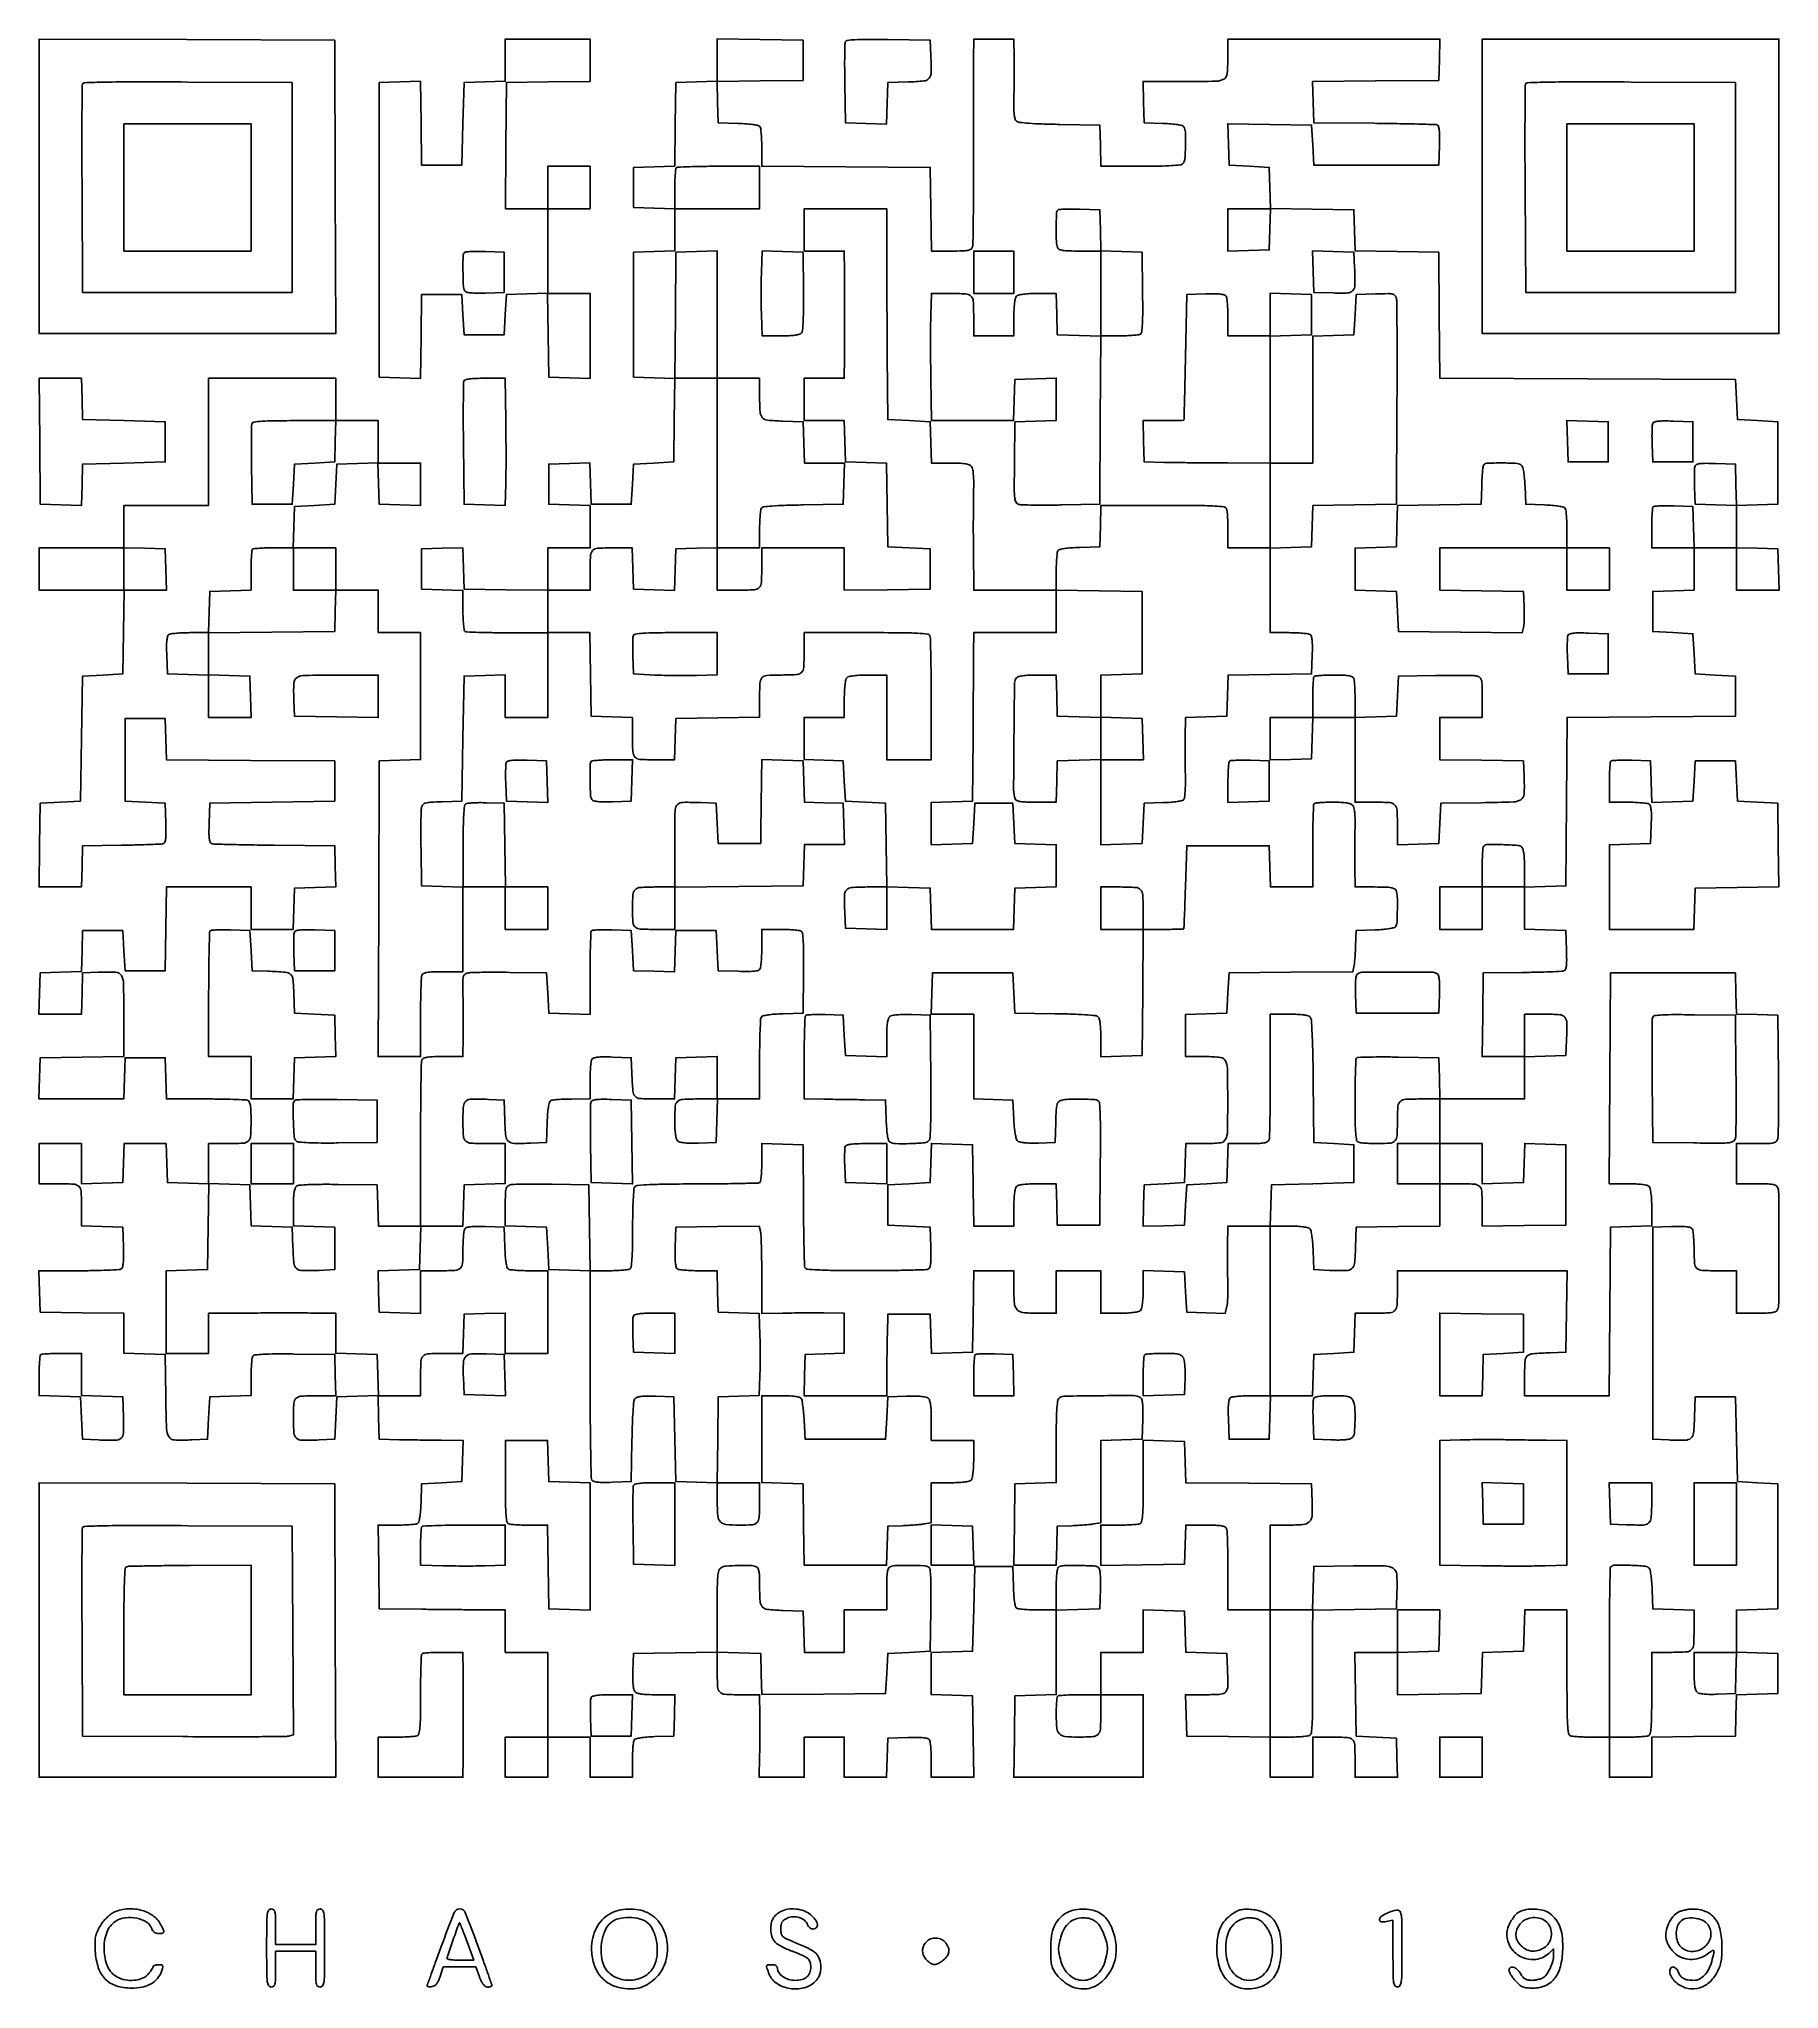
# Model space of a CAD drawing. Extents: x 156 to 936, y 95 to 969.
import ezdxf

# ---------------------------------------------------------------- set-up
doc = ezdxf.new("R2010")
doc.units = 0

msp = doc.modelspace()

# ---------------------------------------------------------------- linework, layer by layer
for points in [[(460, 959.559119), (460, 950.075052), (450.75, 949.787526), (441.5, 949.5), (441.228072, 930.787236), (440.956143, 912.074471), (431.728072, 911.787236), (422.5, 911.5), (422.5, 902.5), (422.5, 893.5), (431.75, 893.212474), (441, 892.924948), (441, 883.5), (441, 874.075052), (431.75, 873.787526), (422.5, 873.5), (422.5, 845.5), (422.5, 817.5), (431.771926, 817.212184), (441.043852, 816.924368), (440.771926, 798.212184), (440.5, 779.5), (431.5, 779), (422.5, 778.5), (422, 769.5), (421.5, 760.5), (412.5, 760.5), (403.5, 760.5), (403.211984, 769.787023), (402.923969, 779.074046), (393.711984, 778.787023), (384.5, 778.5), (384.5, 769.5), (384.5, 760.5), (393.75, 760.212474), (403, 759.924948), (403, 750.462474), (403, 741), (393.5, 741), (384, 741), (384, 731.477935), (384, 721.955869), (365.25, 722.227935), (346.5, 722.5), (346.211984, 731.787023), (345.923969, 741.074046), (336.711984, 740.787023), (327.5, 740.5), (327.5, 731.5), (327.5, 722.5), (336.75, 722.212474), (346, 721.924948), (346, 713.021491, 0.009958), (346.0688, 709.567153, 0.014968), (346.278853, 706.561084, 0.009756), (346.572564, 704.108898, 0.223227), (346.949286, 703.531343, 0.129805), (347.727222, 703.294608, 0.001646), (352.922117, 703.118185, 0.004683), (358.962348, 702.989577, 0.003037), (365.949286, 702.948712), (384, 702.952773), (384, 683.976387), (384, 665), (374.5, 665), (365, 665), (365, 674.537526), (365, 684.075052), (355.75, 683.787526), (346.5, 683.5), (346, 655.5), (345.5, 627.5), (336.759315, 627.211203, 0.005372), (331.484491, 626.980162, 0.052168), (329.278305, 626.626938, 0.141216), (328.132916, 625.934777, 0.12694), (327.473799, 624.711203, 0.054081), (327.268925, 623.186011, 0.002903), (327.172883, 618.302666, 0.004516), (327.144785, 612.481573, 0.003275), (327.214485, 606), (327.5, 589.5), (336.75, 589.212474), (346, 588.924948), (346, 569.962474), (346, 551), (337.106989, 551, 0.00673), (332.428287, 550.937024, 0.034532), (329.845898, 550.688469, 0.06988), (328.346128, 550.217093, 0.192406), (327.606989, 549.418213, 0.081401), (327.364228, 548.244542, 0.002396), (327.178303, 543.184475, 0.00474), (327.044049, 537.207024, 0.003244), (327, 530.418213), (327, 513), (317.492862, 513), (307.985724, 513), (308.242862, 579.25), (308.5, 645.5), (317.75, 645.787526), (327, 646.075052), (327, 674.537526), (327, 703), (317.5, 703), (308, 703), (308, 712.5), (308, 722), (298.5, 722), (289, 722), (289, 731.5), (289, 741), (279.462474, 741), (269.924948, 741), (270.212474, 750.25), (270.5, 759.5), (279.5, 760), (288.5, 760.5), (289, 769.5), (289.5, 778.5), (298.711984, 778.787023), (307.923969, 779.074046), (308.211984, 769.787023), (308.5, 760.5), (317.75, 760.212474), (327, 759.924948), (327, 769.462474), (327, 779), (317.5, 779), (308, 779), (308, 788.5), (308, 798), (298.5, 798), (289, 798), (289, 807.5), (289, 817), (260.5, 817), (232, 817), (232, 788.5), (232, 760), (213, 760), (194, 760), (194, 750.5), (194, 741), (175, 741), (156, 741), (156, 731.5), (156, 722), (175.022065, 722), (194.044131, 722), (193.772065, 703.25), (193.5, 684.5), (184.5, 684), (175.5, 683.5), (175, 655.5), (174.5, 627.5), (165.5, 627), (156.5, 626.5), (156.227935, 607.75), (155.955869, 589), (165.440409, 589), (174.924948, 589), (175.212474, 598.25), (175.5, 607.5), (192.966527, 607.7261, 0.002617), (199.755613, 607.849525, 0.003904), (205.690789, 608.034876, 0.001709), (210.751761, 608.249818, 0.080308), (211.755698, 608.459747, 0.230735), (212.38357, 609.132566, 0.046619), (212.724607, 610.779803, 0.028627), (212.867535, 613.436735, 0.00737), (212.789171, 617.733647), (212.5, 626.5), (203.5, 627), (194.5, 627.5), (194.5, 646), (194.5, 664.5), (203.5, 664.5), (212.5, 664.5), (212.787367, 655.261989), (213.074734, 646.023977), (250.787367, 645.761989), (288.5, 645.5), (288.5, 636.5), (288.5, 627.5), (260.5, 627), (232.5, 626.5), (232.210829, 617.733647, 0.007367), (232.132424, 613.435738, 0.028643), (232.275392, 610.779151, 0.046684), (232.616619, 609.132523, 0.230653), (233.244841, 608.45954, 0.084513), (234.291937, 608.249701, 0.000807), (242.100598, 608.034583, 0.002667), (251.102786, 607.849172, 0.00172), (261.534012, 607.725894), (288.5, 607.5), (288.787023, 598.288016), (289.074046, 589.076031), (279.787023, 588.788016), (270.5, 588.5), (270.212474, 579.25), (269.924948, 570), (260.462474, 570), (251, 570), (251, 579.5), (251, 589), (232.022065, 589), (213.044131, 589), (212.772065, 570.25), (212.5, 551.5), (203.5, 551.5), (194.5, 551.5), (194, 560.5), (193.5, 569.5), (184.5, 569.5), (175.5, 569.5), (175.212964, 560.287036), (174.925929, 551.074071), (165.712964, 550.787036), (156.5, 550.5), (156.212474, 541.25), (155.924948, 532), (165.424948, 532), (174.924948, 532), (175.212474, 541.25), (175.5, 550.5), (182.479083, 550.800912, -0.019887), (190.395541, 550.827201, -0.254784), (192.858708, 549.366061, -0.130637), (193.82844, 545.950524, -0.004209), (193.95, 531.509196), (193.95, 513.043947), (175.225, 512.771973), (156.5, 512.5), (156.212474, 503.25), (155.924948, 494), (174.924948, 494), (193.924948, 494), (194.212474, 503.25), (194.5, 512.5), (203.5, 512.5), (212.5, 512.5), (212.787526, 503.25), (213.075052, 494), (230.455738, 494, -0.003251), (237.230164, 493.95595, -0.004749), (243.195498, 493.821697, -0.002404), (248.244887, 493.63576, -0.081377), (249.418213, 493.393011, -0.191418), (250.215888, 492.657806, -0.070374), (250.68772, 491.171299, -0.03487), (250.936736, 488.615452, -0.006853), (251, 484, -0.015117), (250.798229, 477.3277, -0.196524), (249.742703, 475.134562, -0.173918), (247.393226, 474.169516, -0.011337), (239.918213, 474), (232, 474), (232, 464.962474), (232, 455.924948), (222.75, 456.212474), (213.5, 456.5), (213.211067, 465.25), (212.922134, 474), (203.5, 474), (194.077866, 474), (193.788933, 465.25), (193.5, 456.5), (184.25, 456.212474), (175, 455.924948), (175, 464.962474), (175, 474), (165.5, 474), (156, 474), (156, 465), (156, 456), (163.918213, 456, -0.011384), (171.397656, 455.829682, -0.174757), (173.745668, 454.860252, -0.195866), (174.79962, 452.658129, -0.014889), (175, 445.930537), (175, 437.075052), (184.25, 436.787526), (193.5, 436.5), (193.791346, 427.58457, -0.007874), (193.863419, 423.325344, -0.025891), (193.721257, 420.518036, -0.03736), (193.391596, 418.675579, -0.190691), (192.791346, 417.849883, -0.12812), (191.766219, 417.520949, -0.002982), (186.654247, 417.266784, -0.006424), (180.622383, 417.080541, -0.004289), (173.712474, 417.015313), (155.924948, 417), (156.212474, 407.75), (156.5, 398.5), (175.25, 398.227935), (194, 397.955869), (194, 389.015461), (194, 380.075052), (203.25, 379.787526), (212.5, 379.5), (212.772016, 360.763526, 0.004158), (213.106261, 346.126829, 0.128108), (214.125538, 342.660318, 0.253026), (216.624132, 341.181735, 0.020449), (224.520917, 341.199088), (231.5, 341.5), (232, 351), (232.5, 360.5), (241.75, 360.787526), (251, 361.075052), (251.015313, 369.287526, -0.008579), (251.076819, 372.520618, -0.011582), (251.250274, 375.440204, -0.008725), (251.492273, 377.853243, -0.11268), (251.793677, 378.700404, -0.229632), (252.756237, 379.294705, -0.012092), (256.464535, 379.582705, -0.012629), (261.933149, 379.736243, -0.00349), (270.528365, 379.700404), (288.5, 379.5), (288.787526, 370.25), (289.075052, 361), (281.119313, 361, 0.011317), (273.609079, 360.829994, 0.174628), (271.256453, 359.86009, 0.19609), (270.200552, 357.655815, 0.014866), (270, 350.912063, 0.017236), (270.229837, 344.246707, 0.203074), (271.378493, 341.98339, 0.175386), (273.889946, 341.057469, 0.012267), (281.520917, 341.199088), (288.5, 341.5), (289, 351), (289.5, 360.5), (298.713341, 360.787041), (307.926682, 361.074081), (308.213341, 351.287041), (308.5, 341.5), (317.5, 341.301866, 0.001404), (321.650879, 341.222148, 0.000772), (326.731336, 341.146698, 0.000769), (331.886559, 341.086034, 0.001232), (336.287526, 341.051866), (346.075052, 341), (345.787526, 331.75), (345.5, 322.5), (336.5, 322), (327.5, 321.5), (327.206033, 313.031844, -0.010674), (327.005667, 309.460658, -0.020911), (326.666992, 306.63313, -0.02067), (326.236162, 304.533237, -0.192561), (325.706033, 303.797157, -0.112747), (324.854448, 303.494361, -0.008694), (322.424353, 303.251296, -0.011557), (319.484266, 303.077071, -0.008556), (316.227935, 303.015313), (307.955869, 303), (308.227935, 284.25), (308.5, 265.5), (327.5, 265.299228, 0.000224), (335.452664, 265.218754, 0.000205), (343.635938, 265.142972, 0.000205), (350.936742, 265.081359, 0.000677), (355.75, 265.049228), (365, 265), (365, 255.5), (365, 246), (374.5, 246), (384, 246), (384, 227), (384, 208), (374.5, 208), (365, 208), (365, 199), (365, 190), (374.5, 190), (384, 190), (384, 199), (384, 208), (393.5, 208), (403, 208), (403, 199), (403, 190), (412.5, 190), (422, 190), (422.015313, 197.75, -0.009121), (422.07711, 200.806269, -0.012155), (422.251296, 203.57771, -0.009471), (422.494844, 205.866303, -0.110752), (422.797157, 206.706033, -0.192561), (423.533237, 207.236162, -0.02067), (425.63313, 207.666992, -0.020911), (428.460658, 208.005667, -0.010674), (432.031844, 208.206033), (440.5, 208.5), (440.787526, 217.75), (441.075052, 227), (432.659971, 227, -0.009341), (428.67439, 227.074469, -0.027071), (425.928617, 227.326393, -0.038412), (424.062509, 227.748416, -0.145738), (423.078674, 228.405204, -0.126804), (422.594776, 229.431833, -0.023545), (422.298867, 231.514748, -0.021342), (422.157498, 234.264652, -0.01153), (422.206229, 237.655204), (422.5, 245.5), (441.25, 245.772065), (460, 246.044131), (460, 238.103853, 0.011363), (460.170443, 230.604629, 0.175001), (461.141832, 228.254453, 0.195746), (463.348662, 227.199954, 0.01479), (470.106989, 227), (479, 227), (479.093918, 217.75, -0.002292), (479.117367, 213.539118, -0.001345), (479.108771, 208.5, -0.001345), (479.073066, 203.460889, -0.002292), (479.012598, 199.25), (478.83736, 190), (488.91868, 190), (499, 190), (499, 199), (499, 208), (508, 208), (517, 208), (517, 199), (517, 190), (526.461067, 190), (535.922134, 190), (536.211067, 198.75), (536.5, 207.5), (545.41543, 207.791346, -0.007874), (549.674656, 207.863419, -0.025891), (552.481964, 207.721257, -0.03736), (554.324421, 207.391596, -0.190691), (555.150117, 206.791346, -0.10844), (555.472644, 205.905885, -0.010308), (555.733216, 203.60277, -0.012782), (555.918998, 200.812394, -0.009736), (555.984687, 197.75), (556, 190), (565.522559, 190), (575.045117, 190), (574.772559, 208.25), (574.5, 226.5), (565.25, 226.787526), (556, 227.075052), (556, 236.5), (556, 245.924948), (565.25, 246.212474), (574.5, 246.5), (575, 265.5), (575.5, 284.5), (584, 284.5), (592.5, 284.5), (592.792098, 275.532999, 0.009786), (592.991711, 271.707636, 0.020298), (593.326695, 268.737125, 0.020215), (593.75425, 266.552989, 0.195149), (594.292098, 265.798312, 0.112618), (595.144238, 265.495093, 0.008743), (597.568616, 265.251635, 0.011595), (600.501991, 265.077158, 0.008591), (603.75, 265.015313), (612, 265), (612, 246.037526), (612, 227.075052), (602.75, 226.787526), (593.5, 226.5), (593.227441, 208.25), (592.954883, 190), (621.977441, 190), (651, 190), (651, 208.5), (651, 227), (641.5, 227), (632, 227), (632, 236.5), (632, 246), (641.5, 246), (651, 246), (651, 255.537526), (651, 265.075052), (660.25, 264.787526), (669.5, 264.5), (669.787036, 255.287036), (670.074071, 246.074071), (679.287036, 245.787036), (688.5, 245.5), (688.800912, 238.520917, -0.012342), (688.941627, 230.877164, -0.177188), (688.006711, 228.370644, -0.201759), (685.724982, 227.226268, -0.016678), (678.943422, 227), (669.924948, 227), (670.212474, 217.75), (670.5, 208.5), (689.25, 208.227935), (708, 207.955869), (708, 198.977935), (708, 190), (717.5, 190), (727, 190), (727, 199), (727, 208), (735.893011, 208, -0.014293), (742.629342, 207.807402, -0.190034), (744.840438, 206.785965, -0.179949), (745.821795, 204.50542, -0.01257), (746, 197.418213), (746, 190), (755.538933, 190), (765.077866, 190), (764.788933, 198.75), (764.5, 207.5), (755.5, 208), (746.5, 208.5), (746.227935, 227.25), (745.955869, 246), (755.477935, 246), (765, 246), (765, 236.477935), (765, 226.955869), (783.75, 227.227935), (802.5, 227.5), (802.787036, 236.712964), (803.074071, 245.925929), (812.287036, 246.212964), (821.5, 246.5), (821.787526, 255.75), (822.075052, 265), (831.537526, 265), (841, 265), (841, 237.106989, 0.001482), (841.047441, 221.102837, 0.01238), (841.269618, 213.864913, 0.020733), (841.66906, 209.7558, 0.273), (842.581787, 208.606989, 0.06844), (843.599719, 208.368926, 0.007317), (846.0249, 208.178303, 0.008902), (848.933927, 208.044385, 0.00705), (852.081787, 208), (860, 208), (860, 199), (860, 190), (869.5, 190), (879, 190), (879, 198.977935), (879, 207.955869), (897.75, 208.227935), (916.5, 208.5), (916.787036, 217.712964), (917.074071, 226.925929), (926.287036, 227.212964), (935.5, 227.5), (935.5, 236.5), (935.5, 245.5), (926.25, 245.787526), (917, 246.075052), (917, 255.5), (917, 264.924948), (926.25, 265.212474), (935.5, 265.5), (935.5, 293.5), (935.5, 321.5), (926.5, 322), (917.5, 322.5), (917, 341.5), (916.5, 360.5), (907.5, 360.5), (898.5, 360.5), (898.212602, 351.259666, -0.015844), (897.776454, 344.321238, -0.194277), (896.578192, 342.009645, -0.177046), (894.057347, 341.065605, -0.012739), (886.479083, 341.199088), (879.5, 341.5), (879.5, 389), (879.5, 436.5), (887.914347, 436.793098, -0.008519), (891.914541, 436.864234, -0.027159), (894.5815, 436.721251, -0.039341), (896.340297, 436.389362, -0.187221), (897.149034, 435.793098, -0.10999), (897.472364, 434.896861, -0.009701), (897.732898, 432.487838, -0.012325), (897.918951, 429.570103, -0.009288), (897.984687, 426.356989, 0.01753), (898.212312, 420.197169, 0.202261), (899.287248, 418.08692, 0.165682), (901.655429, 417.162535, 0.010942), (909.081787, 417), (917, 417), (917, 407.5), (917, 398), (925.893011, 398, 0.00673), (930.571713, 398.062976, 0.034532), (933.154102, 398.311531, 0.06988), (934.653872, 398.782907, 0.192406), (935.393011, 399.581787, 0.091131), (935.951795, 402.573538, 0.000722), (935.987056, 427, 0.000722), (935.951795, 451.426462, 0.091131), (935.393011, 454.418213, 0.192406), (934.653872, 455.217093, 0.06988), (933.154102, 455.688469, 0.034532), (930.571713, 455.937024, 0.00673), (925.893011, 456), (917, 456), (917, 465), (917, 474), (925.980948, 474, 0.004718), (931.547349, 474.05252, 0.05329), (933.733065, 474.327943, 0.154152), (934.853609, 474.996168, 0.122466), (935.511889, 476.25, 0.056278), (935.724366, 477.910045, 0.001377), (935.817795, 485.623438, 0.002973), (935.848704, 494.682513, 0.002017), (935.780941, 505), (935.5, 531.5), (926.287036, 531.787036), (917.074071, 532.074071), (916.787036, 541.287036), (916.5, 550.5), (888.5, 550.5), (860.5, 550.5), (860.240208, 503.25), (859.980417, 456), (868.290208, 456, -0.011065), (871.823537, 455.9218, -0.020319), (874.690997, 455.677796, -0.021081), (876.859898, 455.310673, -0.144893), (877.8, 454.8, -0.144682), (878.310039, 453.861987, -0.021131), (878.677383, 451.701269, -0.02038), (878.921656, 448.847487, -0.011159), (879, 445.337526), (879, 437.075052), (869.75, 436.787526), (860.5, 436.5), (860.237975, 398.75), (859.97595, 361), (840.987975, 361), (822, 361), (822, 369.980948, -0.014075), (822.189349, 376.706186, -0.199016), (823.214245, 378.832254, -0.165509), (825.52461, 379.810854, -0.009074), (833.5, 380.245668), (840.5, 380.5), (840.772559, 398.75), (841.045117, 417), (803.022559, 417), (765, 417), (765, 409.081787, -0.011383), (764.829699, 401.602433, -0.17474), (763.860357, 399.254392, -0.19588), (761.658416, 398.200408, -0.014894), (754.931944, 398), (746.077866, 398), (745.788933, 389.25), (745.5, 380.5), (736.5, 380), (727.5, 379.5), (727.212474, 370.25), (726.924948, 361), (717.462474, 361), (708, 361), (708, 399), (708, 437), (716.377555, 437, -0.009913), (720.171204, 436.92478, -0.024242), (722.952749, 436.679019, -0.030268), (724.913227, 436.287489, -0.156365), (725.833879, 435.700164, -0.126595), (726.271826, 434.772011, -0.012295), (726.682026, 432.299919, -0.014976), (727.015093, 429.281363, -0.011302), (727.206324, 425.950164), (727.5, 417.5), (734.479083, 417.199088, 0.012739), (742.057347, 417.065605, 0.177046), (744.578192, 418.009645, 0.194277), (745.776454, 420.321238, 0.015844), (746.212602, 427.259666), (746.5, 436.5), (765.25, 436.772065), (784, 437.044131), (784, 446.522065), (784, 456), (791.918213, 456, -0.011425), (799.401386, 455.828991, -0.175472), (801.748181, 454.855803, -0.195302), (802.800795, 452.645984, -0.014698), (803, 445.870946), (803, 436.955869), (821.75, 437.227935), (840.5, 437.5), (840.5, 455.5), (840.5, 473.5), (831.289473, 473.787003), (822.078945, 474.074007), (821.789473, 465.287003), (821.5, 456.5), (812.25, 456.212474), (803, 455.924948), (803, 464.962474), (803, 474), (793.5, 474), (784, 474), (784, 484), (784, 494), (803, 494), (822, 494), (822, 503.462474), (822, 512.924948), (831.25, 513.212474), (840.5, 513.5), (840.800912, 520.479083, 0.012322), (840.941866, 528.11956, 0.176722), (840.009281, 530.627338, 0.202101), (837.732324, 531.772817, 0.01682), (830.980948, 532), (822, 532), (822, 522.5), (822, 513), (812.477935, 513), (802.955869, 513), (803.227935, 531.75), (803.5, 550.5), (820.880507, 550.693091, 0.002814), (827.64266, 550.806276, 0.004166), (833.569285, 550.98825, 0.001926), (838.609098, 551.204484, 0.08009), (839.669678, 551.426738, 0.217455), (840.353173, 552.123, 0.05711), (840.724443, 553.681894, 0.031204), (840.873801, 556.284596, 0.006978), (840.789171, 560.733647), (840.5, 569.5), (831.25, 569.787526), (822, 570.075052), (822, 579.5), (822, 588.924948), (831.25, 589.212474), (840.5, 589.5), (840.762013, 627.237987), (841.024027, 664.975973), (878.762013, 665.237987), (916.5, 665.5), (916.5, 674.5), (916.5, 683.5), (907.5, 684), (898.5, 684.5), (898, 693.5), (897.5, 702.5), (888.5, 703), (879.5, 703.5), (879.5, 712.5), (879.5, 721.5), (888.75, 721.787526), (898, 722.075052), (898, 731.537526), (898, 741), (907.5, 741), (917, 741), (917, 731.5), (917, 722), (926.537526, 722), (936.075052, 722), (935.787526, 731.25), (935.5, 740.5), (926.25, 740.787526), (917, 741.075052), (917, 750.5), (917, 759.924948), (926.25, 760.212474), (935.5, 760.5), (935.5, 779), (935.5, 797.5), (926.5, 798), (917.5, 798.5), (917, 807.5), (916.5, 816.5), (850.265561, 816.757133), (784.031122, 817.014266), (783.765561, 845.257133), (783.5, 873.5), (764.787236, 873.771928), (746.074471, 874.043857), (745.787236, 883.271928), (745.5, 892.5), (726.787236, 892.771928), (708.074471, 893.043857), (707.787236, 902.271928), (707.5, 911.5), (698.5, 912), (689.5, 912.5), (689.21218, 921.772204), (688.924361, 931.044409), (707.71218, 930.772204), (726.5, 930.5), (727, 921.5), (727.5, 912.5), (755.5, 912.5), (783.5, 912.5), (783.789171, 921.266353, 0.007516), (783.865187, 925.502666, 0.027663), (783.724894, 928.177422, 0.042901), (783.395568, 929.858397, 0.237877), (782.789171, 930.514187, 0.08232), (781.768382, 930.71386, 0.000742), (773.947444, 930.928306, 0.002523), (764.941903, 931.116387, 0.001624), (754.5, 931.247833), (727.5, 931.5), (727.212681, 940.734363), (726.925362, 949.968727), (755.212681, 950.234363), (783.5, 950.5), (783.787526, 959.75), (784.075052, 969), (736.537526, 969), (689, 969), (688.986345, 961.75, -0.01808), (688.674657, 953.560036, -0.244046), (687.14923, 951.088274, -0.131342), (683.758369, 950.120755, -0.004189), (669.345843, 950), (650.924948, 950), (651.212474, 940.75), (651.5, 931.5), (659.968156, 931.206033, -0.010674), (663.539342, 931.005667, -0.020911), (666.36687, 930.666992, -0.02067), (668.466763, 930.236162, -0.192561), (669.202843, 929.706033, -0.134654), (669.949713, 927.278494, -0.013795), (669.969046, 921.214441, -0.01204), (669.672778, 915.108185, -0.18012), (668.8, 913.2, -0.170869), (667.589573, 912.619876, -0.011315), (663.683264, 912.283779, -0.011928), (658.099395, 912.063979, -0.003872), (649.837526, 912), (632.075052, 912), (631.787526, 921.25), (631.5, 930.5), (613.573796, 930.773792, -0.004244), (605.60726, 930.96311, -0.010625), (599.799426, 931.27411, -0.008879), (595.533232, 931.669878, -0.146654), (594.232246, 932.222216, -0.148596), (593.558263, 933.244144, -0.042785), (593.173206, 935.119705, -0.027373), (592.994664, 937.984686, -0.007778), (593.030594, 942.448425, 0.002881), (593.103752, 946.548164, 0.001735), (593.145636, 951.411412, 0.001737), (593.153703, 956.246025, 0.003038), (593.122144, 960.25), (593, 969), (584, 969), (575, 969), (574.932166, 960.25, 0.001756), (574.909474, 954.899146, 0.000216), (574.906009, 943.218383, 0.000256), (574.914993, 929.343352, 0.000211), (574.93838, 914.55726, -0.00146), (574.925307, 900.267089, -0.002264), (574.822181, 887.935567, -0.00067), (574.669757, 877.225155, -0.07307), (574.438827, 875.80726, -0.170023), (573.726767, 874.859143, -0.100717), (572.403821, 874.316799, -0.041243), (569.975799, 874.058804, -0.005855), (564.954678, 874), (556.044131, 874), (555.772065, 892.75), (555.5, 911.5), (517.75, 911.762025), (480, 912.02405), (479.984687, 920.262025, 0.008604), (479.922842, 923.505426, 0.011608), (479.748365, 926.434916, 0.00876), (479.504897, 928.856025, 0.112574), (479.201688, 929.707902, 0.195149), (478.447011, 930.24575, 0.020215), (476.262875, 930.673305, 0.020298), (473.292364, 931.008289, 0.009786), (469.467001, 931.207902), (460.5, 931.5), (460.212762, 940.728277), (459.925523, 949.956554), (479.212762, 950.228277), (498.5, 950.5), (498.5, 959.5), (498.5, 968.5), (479.25, 968.771593), (460, 969.043186)], [(517.452578, 967.737017, 0.086986), (517.258462, 966.743077, 0.00181), (517.178932, 961.683445, 0.004167), (517.156609, 955.752267, 0.002787), (517.225464, 948.964868), (517.5, 931.5), (526.711984, 931.212977), (535.923969, 930.925954), (536.211984, 940.212977), (536.5, 949.5), (545.740334, 949.787398, 0.015844), (552.678762, 950.223546, 0.194277), (554.990355, 951.421808, 0.177046), (555.934395, 953.942653, 0.012739), (555.800912, 961.520917), (555.5, 968.5), (536.727115, 968.772149, 0.002868), (527.122145, 968.856286, 0.01417), (521.71348, 968.719336, 0.017376), (518.324438, 968.418954, 0.277091)], [(269.5, 902.5), (269.5, 855.5), (222.5, 855.5), (175.5, 855.5), (175.239372, 901.5, -0.000997), (175.174287, 919.225103, -0.001596), (175.197198, 934.357597, -0.000282), (175.267665, 947.72814, -0.090314), (175.461789, 948.759906, -0.301449), (176.45055, 949.464468, -0.003096), (185.402033, 949.70934, -0.005599), (198.68089, 949.841585, -0.001079), (222.722417, 949.759906), (269.5, 949.5)], [(916.5, 902.5), (916.5, 855.5), (869.5, 855.5), (822.5, 855.5), (822.239372, 901.5, -0.000997), (822.174287, 919.225103, -0.001596), (822.197198, 934.357597, -0.000282), (822.267665, 947.72814, -0.090314), (822.461789, 948.759906, -0.301449), (823.45055, 949.464468, -0.003096), (832.402033, 949.70934, -0.005599), (845.68089, 949.841585, -0.001079), (869.722417, 949.759906), (916.5, 949.5)], [(479, 902.5), (479, 893), (460, 893), (441, 893), (441, 901.833333, -0.007039), (441.048334, 905.266524, -0.010477), (441.195833, 908.267708, -0.005871), (441.400808, 910.76784, -0.174709), (441.666667, 911.333333, -0.188134), (442.281849, 911.603258, -0.001621), (447.522917, 911.804167, -0.005368), (453.591013, 911.951878, -0.0034), (460.666667, 912), (479, 912)], [(536.021967, 874.25, 0.00073), (536.046106, 865.07624, 0.0003), (536.104465, 852.635937, 0.000297), (536.183033, 839.284369, 0.000381), (536.271967, 827), (536.5, 798.5), (546, 798), (555.5, 797.5), (555.787526, 788.25), (556.075052, 779), (564.415081, 779, -0.009183), (568.461633, 778.925674, -0.02907), (571.158273, 778.669114, -0.04395), (572.962049, 778.226128, -0.138222), (573.978903, 777.52542, -0.125079), (574.508902, 776.410811, -0.024523), (574.834299, 774.197251, -0.020936), (575.000288, 771.185347, -0.00977), (574.975462, 767.27542, 0.00426), (574.895928, 762.696756, 0.001275), (574.851957, 755.716842, 0.001278), (574.8426, 747.88072, 0.001384), (574.874114, 740.25), (575, 722), (593.5, 722), (612, 722), (612.015313, 730.25, -0.008591), (612.077158, 733.498009, -0.011595), (612.251635, 736.431384, -0.008743), (612.495093, 738.855762, -0.112618), (612.798312, 739.707902, -0.195149), (613.552989, 740.24575, -0.020215), (615.737125, 740.673305, -0.020298), (618.707636, 741.008289, -0.009786), (622.532999, 741.207902), (631.5, 741.5), (631.787526, 750.75), (632.075052, 760), (659.930537, 760, -0.001485), (675.912264, 759.952549, -0.012395), (683.141028, 759.730356, -0.020774), (687.244652, 759.330803, -0.272936), (688.393011, 758.418213, -0.06844), (688.631074, 757.400281, -0.007317), (688.821697, 754.9751, -0.008902), (688.955615, 752.066073, -0.00705), (689, 748.918213), (689, 741), (698.5, 741), (708, 741), (708, 760), (708, 779), (688.75, 779.051866, -0.000795), (680.719954, 779.086266, -0.000744), (672.510938, 779.146698, -0.00074), (665.224472, 779.221965, -0.00255), (660.5, 779.301866), (651.5, 779.5), (651.212474, 788.75), (650.924948, 798), (659.962474, 798, 0.002589), (663.442296, 798.018018, 0.004168), (666.406971, 798.073437, 0.00091), (669.000219, 798.148267, 0.213409), (669.210192, 798.25, 0.16966), (669.299028, 798.48389, 0.000082), (669.517208, 806.651563, 0.00113), (669.738098, 815.746328, 0.000687), (669.960192, 826.5), (670.5, 854.5), (678.914347, 854.793098, -0.008519), (682.914541, 854.864234, -0.027159), (685.5815, 854.721251, -0.039341), (687.340297, 854.389362, -0.187221), (688.149034, 853.793098, -0.110402), (688.472467, 852.894283, -0.00954), (688.732898, 850.45641, -0.012203), (688.918959, 847.504112, -0.00917), (688.984687, 844.25), (689, 836), (698.5, 836), (708, 836), (708, 845.537526), (708, 855.075052), (717.25, 854.787526), (726.5, 854.5), (726.5, 845.5), (726.5, 836.5), (717.25, 836.212474), (708, 835.924948), (708, 807.462474), (708, 779), (717.5, 779), (727, 779), (727, 807.462474), (727, 835.924948), (736.25, 836.212474), (745.5, 836.5), (746, 845.5), (746.5, 854.5), (755.221282, 854.788514, -0.004531), (760.729214, 854.920771, -0.056879), (762.798368, 854.7159, -0.169014), (763.857996, 854.070328, -0.113055), (764.498811, 852.788514, -0.057649), (764.718785, 851.013017, -0.00055), (764.810136, 837.953501, -0.001831), (764.843691, 822.912953, -0.001184), (764.777529, 805.5), (764.5, 760.5), (745.787236, 760.228072), (727.074471, 759.956143), (726.787236, 750.728072), (726.5, 741.5), (717.25, 741.212474), (708, 740.924948), (708, 721.962474), (708, 703), (716.25, 702.984687, -0.00917), (719.504112, 702.918959, -0.012203), (722.45641, 702.732898, -0.00954), (724.894283, 702.472467, -0.110402), (725.793098, 702.149034, -0.187221), (726.389362, 701.340297, -0.039341), (726.721251, 699.5815, -0.027159), (726.864234, 696.914541, -0.008519), (726.793098, 692.914347), (726.5, 684.5), (707.787236, 684.228072), (689.074471, 683.956143), (688.787236, 674.728072), (688.5, 665.5), (679.25, 665.212474), (670, 664.924948), (669.877856, 656.212474, 0.002558), (669.842369, 652.226546, 0.001464), (669.838237, 647.415539, 0.001462), (669.862397, 642.577226, 0.002431), (669.914506, 638.5, -0.008652), (669.915703, 634.964693, -0.011897), (669.786221, 631.789478, -0.008673), (669.570891, 629.165968, -0.1249), (669.254806, 628.293967, -0.185608), (668.496413, 627.766737, -0.020081), (666.367719, 627.334572, -0.020555), (663.52345, 626.994397, -0.010808), (659.968156, 626.793967), (651.5, 626.5), (651, 617.5), (650.5, 608.5), (641.25, 608.212474), (632, 607.924948), (632, 626.998686), (632, 646.072424), (622.25, 645.786212), (612.5, 645.5), (612.212474, 636.25), (611.924948, 627), (603.069463, 627, -0.007123), (598.555749, 627.064303, -0.032046), (595.928761, 627.308156, -0.059246), (594.361457, 627.750342, -0.205588), (593.642703, 628.488718, -0.092805), (592.903821, 632.518789, -0.00144), (593.060501, 656.149219, -0.000859), (593.333368, 680.450781, -0.1716), (594.158159, 682.69057, -0.155177), (595.083211, 683.283727, -0.031074), (597.02758, 683.678173, -0.024581), (599.794443, 683.924714, -0.00993), (603.584919, 684), (611.924948, 684), (612.212474, 674.75), (612.5, 665.5), (622.25, 665.213788), (632, 664.927576), (632, 674.426262), (632, 683.924948), (641.25, 684.212474), (650.5, 684.5), (650.5, 703), (650.5, 721.5), (631.25, 721.771593), (612, 722.043186), (612, 712.521593), (612, 703), (593.5, 703), (575, 703), (574.950274, 693.75, -0.000262), (574.919178, 688.479769, -0.000049), (574.856325, 678.845312, -0.000053), (574.780595, 667.58956, -0.000048), (574.700274, 656), (574.5, 627.5), (565.25, 627.212474), (556, 626.924948), (556, 617.424948), (556, 607.924948), (565.25, 608.212474), (574.5, 608.5), (575, 617.5), (575.5, 626.5), (584, 626.5), (592.5, 626.5), (593, 617.5), (593.5, 608.5), (602.75, 608.212474), (612, 607.924948), (612, 598.5), (612, 589.075052), (602.75, 588.787526), (593.5, 588.5), (593.212474, 579.25), (592.924948, 570), (574.5, 570), (556.075052, 570), (555.787526, 579.25), (555.5, 588.5), (545.75, 588.786212), (536, 589.072424), (536, 579.498686), (536, 569.924948), (526.75, 570.212474), (517.5, 570.5), (517.199088, 577.479083, -0.012334), (517.058274, 585.12149, -0.176996), (517.99223, 587.628526, -0.2019), (520.271994, 588.773356, -0.016736), (527.041117, 589), (536.044131, 589), (535.772065, 607.75), (535.5, 626.5), (526.5, 627), (517.5, 627.5), (517, 636.5), (516.5, 645.5), (507.75, 645.788933), (499, 646.077866), (499, 655.538933), (499, 665), (508, 665), (517, 665), (517, 673.3, -0.011084), (517.07823, 676.828493, -0.020332), (517.322289, 679.693122, -0.021091), (517.689458, 681.860329, -0.144849), (518.2, 682.8, -0.144849), (519.139671, 683.310542, -0.021091), (521.306878, 683.677711, -0.020332), (524.171507, 683.92177, -0.011084), (527.7, 684), (536, 684), (536, 665), (536, 646), (546.002162, 646), (556.004324, 646), (555.965423, 673.013953, 0.001964), (555.909274, 683.474916, 0.003019), (555.770438, 692.529084, 0.00101), (555.587495, 700.348839, 0.085456), (555.356272, 701.513953, 0.279065), (554.266681, 702.359776, 0.015917), (549.85061, 702.73157, 0.011443), (542.373511, 702.950534, 0.001598), (526.893011, 703), (499, 703), (499, 694.106989, -0.014665), (498.801887, 687.353769, -0.194364), (497.75553, 685.146066, -0.176212), (495.422529, 684.172277, -0.011643), (488.025201, 684, 0.018954), (482.127623, 683.776351, 0.205455), (480.062266, 682.698271, 0.161737), (479.159009, 680.32559, 0.010764), (479, 672.940278), (479, 665.044131), (460.25, 664.772065), (441.5, 664.5), (441.212474, 655.25), (440.924948, 646), (432.069463, 646, -0.014852), (425.343338, 646.199842, -0.195466), (423.140972, 647.251427, -0.175109), (422.170847, 649.594439, -0.011465), (422, 657.044262), (422, 664.924948), (412.75, 665.212474), (403.5, 665.5), (403.227935, 684.25), (402.955869, 703), (393.477935, 703), (384, 703), (384, 712.5), (384, 722), (393.5, 722), (403, 722), (403, 729.918213, -0.011384), (403.170318, 737.397656, -0.174757), (404.139748, 739.745668, -0.195866), (406.341871, 740.79962, -0.014889), (413.069463, 741), (421.924948, 741), (422.212474, 731.75), (422.5, 722.5), (431.711984, 722.212977), (440.923969, 721.925954), (441.211984, 731.212977), (441.5, 740.5), (450.75, 740.787526), (460, 741.075052), (460, 779.037526), (460, 817), (450.517308, 817), (441.034615, 817), (441.267308, 845.25), (441.5, 873.5), (450.75, 873.787526), (460, 874.075052), (460, 845.537526), (460, 817), (469.5, 817), (479, 817), (479.013655, 809.75, 0.011323), (479.205906, 801.91336, 0.167983), (480.210007, 799.399634, 0.193196), (482.500871, 798.217976, 0.015812), (489.357189, 797.786107), (498.5, 797.5), (498.787526, 788.25), (499.075052, 779), (508.075052, 779), (517.075052, 779), (516.787526, 769.75), (516.5, 760.5), (498.544238, 760.226088, 0.003691), (490.090119, 760.034694, 0.01247), (484.573985, 759.731244, 0.01141), (480.777433, 759.339909, 0.223435), (479.809551, 758.726088, 0.11214), (479.502015, 757.863889, 0.008914), (479.254937, 755.436726, 0.011727), (479.077986, 752.499311, 0.008715), (479.015313, 749.25), (479, 741), (469.5, 741), (460, 741), (460, 731.5), (460, 722), (469.393011, 722, 0.013298), (476.54893, 722.190353, 0.19079), (478.820169, 723.232644, 0.18106), (479.823337, 725.570915, 0.011759), (480, 733.081787), (480, 741), (498.5, 741), (517, 741), (517, 731.478407), (517, 721.956814), (536.25, 722.228407), (555.5, 722.5), (555.5, 731.5), (555.5, 740.5), (546, 741), (536.5, 741.5), (536.228072, 760.212764), (535.956143, 778.925529), (526.728072, 779.212764), (517.5, 779.5), (517.212474, 788.75), (516.924948, 798), (507.962474, 798), (499, 798), (499, 807.5), (499, 817), (508, 817), (517, 817), (517.057692, 826, 0.000568), (517.079838, 830.198785, 0.000295), (517.098438, 835.440625, 0.000293), (517.11121, 840.824631, 0.000446), (517.115385, 845.5, 0.000446), (517.11121, 850.175369, 0.000293), (517.098438, 855.559375, 0.000295), (517.079838, 860.801215, 0.000568), (517.057692, 865), (517, 874), (508, 874), (499, 874), (499, 883.5), (499, 893), (517.5, 893), (536, 893)], [(631.787036, 883.287036), (632.074071, 874.074071), (641.287036, 873.787036), (650.5, 873.5), (650.730064, 855.546696, -0.003387), (650.78284, 846.80929, -0.013149), (650.636558, 841.398754, -0.01367), (650.34579, 837.801929, -0.228051), (649.730064, 836.812009, -0.111991), (648.865943, 836.503539, -0.008969), (646.441426, 836.255659, -0.011768), (643.507012, 836.078168, -0.008755), (640.262025, 836.015313), (632.02405, 836), (631.762025, 798.25), (631.5, 760.5), (614.5, 760.214823, -0.003164), (607.827163, 760.14512, -0.004388), (601.845713, 760.172984, -0.002763), (596.823987, 760.268211, -0.054288), (595.293917, 760.472853, -0.200886), (594.024332, 761.41402, -0.107995), (593.398433, 763.295019, -0.027707), (593.197709, 767.253187, -0.001641), (593.293917, 779.25803), (593.5, 797.5), (602.75, 797.787526), (612, 798.075052), (612, 807.575052), (612, 817.075052), (602.75, 816.787526), (593.5, 816.5), (593.212474, 807.25), (592.924948, 798), (574.504291, 798), (556.083634, 798), (555.791817, 816.75, -0.002035), (555.70109, 824.643566, -0.001807), (555.669796, 832.85625, -0.001813), (555.695144, 840.247186, -0.005573), (555.786212, 845.25), (556.072424, 855), (563.954425, 855, -0.011488), (571.407632, 854.828735, -0.175547), (573.750055, 853.856267, -0.195124), (574.800879, 851.649058, -0.014733), (575, 844.893011), (575, 836), (584, 836), (593, 836), (593, 844.3, -0.011084), (593.07823, 847.828493, -0.020332), (593.322289, 850.693122, -0.021091), (593.689458, 852.860329, -0.144849), (594.2, 853.8, -0.144682), (595.138013, 854.310039, -0.021131), (597.298731, 854.677383, -0.02038), (600.152513, 854.921656, -0.011159), (603.662474, 855), (611.924948, 855), (612.212474, 845.75), (612.5, 836.5), (622.227449, 836.21406), (631.954897, 835.92812), (631.951231, 854.96406), (631.947565, 874), (622.580771, 874, -0.006229), (617.621768, 874.061783, -0.033104), (614.921973, 874.308419, -0.067696), (613.363208, 874.777772, -0.196661), (612.606989, 875.581787, -0.084651), (612.088807, 878.171177, -0.00856), (612.016373, 884.475572, -0.005224), (612.121605, 891.01904, -0.192027), (612.701526, 892.368192, -0.181254), (613.294584, 892.637876, -0.006365), (615.854968, 892.779968, -0.011094), (618.933373, 892.843152, -0.007452), (622.451526, 892.784859), (631.5, 892.5)], [(498.693304, 856.034149, -0.004398), (498.710454, 848.482054, -0.009993), (498.559163, 842.77672, -0.007283), (498.295077, 838.457192, -0.15551), (497.82086, 837.284149, -0.157451), (496.914227, 836.708467, -0.029224), (494.951825, 836.320942, -0.023967), (492.190411, 836.075611, -0.010172), (488.474085, 836), (480.193059, 836), (479.84653, 845.5, -0.005759), (479.738574, 849.827245, -0.003372), (479.703949, 855.010643, -0.003372), (479.739265, 860.197484, -0.005725), (479.847764, 864.536232), (480.195529, 874.072464), (489.347764, 873.786232), (498.5, 873.5)], [(745.800912, 866.520917, -0.011928), (745.949111, 858.817355, -0.176334), (745.027485, 856.321246, -0.210428), (742.784833, 855.229016, -0.017872), (736.221282, 855.211486), (727.5, 855.5), (727.211971, 864.788029), (726.923942, 874.076058), (736.211971, 873.788029), (745.5, 873.5)], [(364.5, 864.5), (364.5, 855.5), (356.085653, 855.206902, -0.008519), (352.085459, 855.135766, -0.027159), (349.4185, 855.278749, -0.039341), (347.659703, 855.610638, -0.187221), (346.850966, 856.206902, -0.132115), (346.196599, 858.302816, -0.007818), (346.033661, 865.012925, -0.006174), (346.059, 871.850027, -0.194743), (346.702644, 873.369311, -0.179987), (347.290922, 873.638564, -0.007016), (349.709672, 873.781547, -0.011703), (352.626528, 873.84459, -0.007913), (355.952644, 873.785977), (364.5, 873.5)], [(346.451839, 815.73509, 0.089123), (346.260059, 814.730486, 0.000779), (346.187397, 806.914877, 0.002682), (346.166043, 797.919612, 0.001724), (346.233224, 787.48509), (346.5, 760.5), (355.713341, 760.212959), (364.926682, 759.925919), (365.213341, 769.712959, 0.005552), (365.304562, 774.730761, 0.001814), (365.330073, 782.132869, 0.001807), (365.298878, 790.353724, 0.002039), (365.208183, 798.25), (364.916366, 817), (355.926798, 817, 0.008039), (351.746705, 816.932787, 0.025145), (348.945272, 816.701324, 0.033728), (347.106865, 816.32838, 0.238581)], [(288.787526, 788.75), (288.5, 779.5), (279.5, 779), (270.5, 778.5), (270, 769.5), (269.5, 760.5), (260.5, 760.5), (251.5, 760.5), (251.225464, 777.964868, -0.00274), (251.155987, 784.750713, -0.004104), (251.176436, 790.676938, -0.001758), (251.253208, 795.73586, -0.087149), (251.444079, 796.714868, -0.275673), (252.2933, 797.382712, -0.015278), (255.7903, 797.726058, -0.013747), (261.229619, 797.942794, -0.003083), (270.506141, 798), (289.075052, 798)], [(897.5, 788.5), (897.5, 779.5), (888.5, 779.5), (879.5, 779.5), (879.205027, 787.411609, -0.006757), (879.130652, 790.542211, -0.008847), (879.151984, 793.403842, -0.006825), (879.2445, 795.787219, -0.078651), (879.438673, 796.700781, -0.222283), (880.127059, 797.364206, -0.05328), (881.715903, 797.724548, -0.030281), (884.338027, 797.871594, -0.007113), (888.733647, 797.789171), (897.5, 797.5)], [(820.831844, 777.702616, -0.123819), (821.268892, 776.789339, -0.013166), (821.679152, 774.450258, -0.0156), (822.012379, 771.592986, -0.011934), (822.204288, 768.452616), (822.5, 760.5), (830.968156, 760.206033, -0.010674), (834.539342, 760.005667, -0.020911), (837.36687, 759.666992, -0.02067), (839.466763, 759.236162, -0.192561), (840.202843, 758.706033, -0.112667), (840.505619, 757.854929, -0.008725), (840.748704, 755.430835, -0.011582), (840.922928, 752.497876, -0.008579), (840.984687, 749.25), (841, 741), (850.5, 741), (860, 741), (860, 731.5), (860, 722), (850.5, 722), (841, 722), (841, 731.5), (841, 741), (812.5, 741), (784, 741), (784, 731.522065), (784, 722.044131), (802.75, 721.772065), (821.5, 721.5), (821.800912, 714.520917, -0.008684), (821.873971, 711.681297, -0.009453), (821.844841, 708.920223, -0.009), (821.732773, 706.560483, -0.045143), (821.5279, 705.255139), (820.953976, 702.968443), (793.226988, 703.234222), (765.5, 703.5), (765, 712.5), (764.5, 721.5), (755.25, 721.787526), (746, 722.075052), (746, 731.5), (746, 740.924948), (755.25, 741.212474), (764.5, 741.5), (764.787236, 750.728072), (765.074471, 759.956143), (783.787236, 760.228072), (802.5, 760.5), (802.769726, 768.5, -0.004694), (802.905777, 771.655284, -0.006263), (803.092081, 774.517187, -0.004511), (803.299299, 776.905307, -0.062379), (803.488341, 777.75, -0.302193), (805.012718, 778.882817, -0.013723), (811.846795, 779.05174, -0.015655), (818.640635, 778.820392, -0.206024)], [(916.788029, 769.211971), (917.076058, 759.923942), (907.788029, 760.211971), (898.5, 760.5), (898.205027, 768.411609, -0.006757), (898.130652, 771.542211, -0.008847), (898.151984, 774.403842, -0.006825), (898.2445, 776.787219, -0.078651), (898.438673, 777.700781, -0.222283), (899.127059, 778.364206, -0.05328), (900.715903, 778.724548, -0.030281), (903.338027, 778.871594, -0.007113), (907.733647, 778.789171), (916.5, 778.5)], [(897.787526, 750.25), (898.075052, 741), (888.537526, 741), (879, 741), (879, 749.833333, -0.007416), (879.050964, 753.269043, -0.010972), (879.206402, 756.278277, -0.006396), (879.422807, 758.77838, -0.173269), (879.702644, 759.369311, -0.179987), (880.290922, 759.638564, -0.007016), (882.709672, 759.781547, -0.011703), (885.626528, 759.84459, -0.007913), (888.952644, 759.785977), (897.5, 759.5)], [(270, 731.5), (270, 722), (279.537526, 722), (289.075052, 722), (288.787526, 712.75), (288.5, 703.5), (260.25, 703.234427), (232, 702.968853), (232, 693.521953), (232, 684.075052), (241.25, 683.787526), (250.5, 683.5), (250.787526, 674.25), (251.075052, 665), (241.537526, 665), (232, 665), (232, 674.462474), (232, 683.924948), (222.75, 684.212474), (213.5, 684.5), (213.206902, 692.914347, -0.008519), (213.135766, 696.914541, -0.027159), (213.278749, 699.5815, -0.039341), (213.610638, 701.340297, -0.187221), (214.206902, 702.149034, -0.110258), (215.104817, 702.472431, -0.009596), (217.532567, 702.732898, -0.012245), (220.472742, 702.918956, -0.009211), (223.712474, 702.984687), (231.924948, 703), (232.212474, 712.25), (232.5, 721.5), (241.75, 721.787526), (251, 722.075052), (251, 730.870859, -0.007069), (251.048335, 734.289663, -0.010516), (251.195833, 737.278732, -0.005912), (251.400837, 739.768224, -0.174595), (251.666667, 740.333333, -0.174709), (252.23216, 740.599192, -0.005871), (254.732292, 740.804167, -0.010477), (257.733476, 740.951666, -0.007039), (261.166667, 741), (270, 741)], [(422.423642, 701.661609, 0.079281), (422.235027, 700.7687, 0.006579), (422.147568, 698.392336, 0.008656), (422.129541, 695.539392, 0.006569), (422.205027, 692.411609), (422.5, 684.5), (432, 684, 0.006705), (436.307538, 683.831176, 0.004022), (441.426563, 683.74047, 0.004027), (446.521873, 683.732216, 0.007), (450.75, 683.81862), (460, 684.13724), (460, 693.56862), (460, 703), (441.468615, 703, 0.002952), (431.978906, 702.943979, 0.014589), (426.639148, 702.725016, 0.01838), (423.307176, 702.367409, 0.271575)], [(859.5, 693.5), (859.5, 684.5), (850.5, 684.5), (841.5, 684.5), (841.205027, 692.411609, -0.006757), (841.130652, 695.542211, -0.008847), (841.151984, 698.403842, -0.006825), (841.2445, 700.787219, -0.078651), (841.438673, 701.700781, -0.222283), (842.127059, 702.364206, -0.05328), (843.715903, 702.724548, -0.030281), (846.338027, 702.871594, -0.007113), (850.733647, 702.789171), (859.5, 702.5)], [(308, 674.452935), (308, 664.955869), (289.25, 665.227935), (270.5, 665.5), (270.199088, 672.479083, -0.019909), (270.173151, 680.395602, -0.254894), (271.635435, 682.859043, -0.130519), (275.053619, 683.828541, -0.0042), (289.512777, 683.95), (308, 683.95)], [(745.393011, 682.418213, -0.068543), (745.631102, 681.399219, -0.007277), (745.821697, 678.964077, -0.008872), (745.955617, 676.042924, -0.007017), (746, 672.880687), (746, 664.924948), (755.25, 665.212474), (764.5, 665.5), (765, 674.5), (765.5, 683.5), (782, 683.785515, -0.003332), (788.484344, 683.854498, -0.004581), (794.314063, 683.824256, -0.002978), (799.202744, 683.724981, -0.053901), (800.75, 683.516463, -0.122326), (802.003755, 682.855595, -0.153829), (802.67193, 681.733255, -0.053257), (802.947427, 679.5462, -0.004723), (803, 673.980948), (803, 665), (793.5, 665), (784, 665), (784, 655.522065), (784, 646.044131), (802.75, 645.772065), (821.5, 645.5), (821.800912, 638.520917, -0.019946), (821.826198, 630.62696, -0.250509), (820.373752, 628.134323, -0.130715), (816.967537, 627.109225, -0.004357), (802.736597, 626.772507), (784.5, 626.5), (784, 617.5), (783.5, 608.5), (774.25, 608.212474), (765, 607.924948), (765, 615.880687, 0.01133), (764.829774, 623.392119, 0.174856), (763.858669, 625.744352, 0.19591), (761.651936, 626.799825, 0.014805), (754.893011, 627), (746, 627), (746, 646), (746, 665), (736.537526, 665), (727.075052, 665), (726.787526, 655.75), (726.5, 646.5), (717.25, 646.212474), (708, 645.924948), (708, 655.462474), (708, 665), (717.5, 665), (727, 665), (727, 673.833333, -0.007039), (727.048334, 677.266524, -0.010477), (727.195833, 680.267708, -0.005871), (727.400808, 682.76784, -0.174709), (727.666667, 683.333333, -0.17274), (728.225589, 683.598717, -0.006592), (730.553989, 683.804167, -0.011152), (733.359193, 683.951638, -0.007555), (736.559678, 684, -0.007572), (740.844582, 683.935105, -0.036743), (743.261382, 683.683483, -0.072956), (744.678861, 683.209264, -0.186076)], [(383.788029, 636.211971), (384.076058, 626.923942), (374.788029, 627.211971), (365.5, 627.5), (365.205027, 635.411609, -0.006757), (365.130652, 638.542211, -0.008847), (365.151984, 641.403842, -0.006825), (365.2445, 643.787219, -0.078651), (365.438673, 644.700781, -0.222283), (366.127059, 645.364206, -0.05328), (367.715903, 645.724548, -0.030281), (370.338027, 645.871594, -0.007113), (374.733647, 645.789171), (383.5, 645.5)], [(421.787526, 636.75), (421.5, 627.5), (413.085653, 627.206902, -0.008519), (409.085459, 627.135766, -0.027159), (406.4185, 627.278749, -0.039341), (404.659703, 627.610638, -0.187221), (403.850966, 628.206902, -0.131906), (403.206577, 630.26788, -0.007493), (403.033407, 636.992136, -0.005877), (403.040216, 643.8478, -0.195602), (403.666667, 645.333333, -0.174822), (404.232541, 645.599219, -0.00583), (406.743315, 645.804167, -0.010438), (409.756615, 645.951668, -0.007009), (413.204192, 646), (422.075052, 646)], [(498.787018, 636.288393), (499.074036, 627.076786), (507.787018, 626.788393), (516.5, 626.5), (516.787526, 617.25), (517.075052, 608), (508.075052, 608), (499.075052, 608), (498.787526, 598.75), (498.5, 589.5), (469.75, 589.234665), (441, 588.969329), (441, 579.484665), (441, 570), (432.106989, 570, -0.012823), (425.474789, 570.170116, -0.168454), (423.231199, 571.079432, -0.197432), (422.213097, 573.123493, -0.018669), (422.013655, 578.831787, -0.01485), (422.227517, 585.49035, -0.182066), (423.25204, 587.772318, -0.183969), (425.522571, 588.799228, -0.01522), (432.116631, 589), (441, 589), (441.063971, 598.25, 0.001582), (441.079759, 602.458564, 0.000931), (441.073343, 607.490133, 0.000931), (441.048206, 612.518507, 0.001591), (441.006044, 616.716409, -0.016297), (441.14059, 623.663132, -0.202597), (442.267526, 625.985736, -0.180078), (444.785802, 626.942067, -0.012422), (452.520917, 626.800912), (459.5, 626.5), (460, 617.5), (460.5, 608.5), (470, 608.5), (479.5, 608.5), (479.621699, 618.5, -0.000173), (479.677617, 622.967942, -0.000111), (479.745338, 628.143836, -0.000112), (479.813815, 633.20474, -0.000211), (479.871699, 637.287526), (480, 646.075052), (489.25, 645.787526), (498.5, 645.5)], [(707.5, 636.5), (707.5, 627.5), (698.25, 627.212474), (689, 626.924948), (689, 635.795808, -0.007385), (689.050962, 639.245903, -0.010931), (689.206402, 642.267253, -0.006353), (689.422777, 644.777963, -0.173388), (689.702644, 645.369311, -0.179987), (690.290922, 645.638564, -0.007016), (692.709672, 645.781547, -0.011703), (695.626528, 645.84459, -0.007913), (698.952644, 645.785977), (707.5, 645.5)], [(860.702644, 645.369311, 0.173269), (860.422807, 644.77838, 0.006396), (860.206402, 642.278277, 0.010972), (860.050964, 639.269043, 0.007416), (860, 635.833333), (860, 627), (868.25, 626.984687, -0.00917), (871.504112, 626.918959, -0.012203), (874.45641, 626.732898, -0.00954), (876.894283, 626.472467, -0.110402), (877.793098, 626.149034, -0.187221), (878.389362, 625.340297, -0.039341), (878.721251, 623.5815, -0.027159), (878.864234, 620.914541, -0.008519), (878.793098, 616.914347), (878.5, 608.5), (869.25, 608.212474), (860, 607.924948), (860, 588.962474), (860, 570), (878.962474, 570), (897.924948, 570), (898.212474, 579.25), (898.5, 588.5), (917.246487, 588.772052), (935.992974, 589.044105), (935.746487, 607.772052), (935.5, 626.5), (926.5, 627), (917.5, 627.5), (917, 636.5), (916.5, 645.5), (907.5, 645.5), (898.5, 645.5), (898, 636.5), (897.5, 627.5), (888.288016, 627.212977), (879.076031, 626.925954), (878.788016, 636.212977), (878.5, 645.5), (869.952644, 645.785977, 0.007913), (866.626528, 645.84459, 0.011703), (863.709672, 645.781547, 0.007016), (861.290922, 645.638564, 0.179987)], [(364.772065, 607.75), (365.044131, 589), (374.522065, 589), (384, 589), (384, 579.5), (384, 570), (374.5, 570), (365, 570), (365, 579.5), (365, 589), (355.547229, 589), (346.094458, 589), (346.102654, 607.225237, -0.003579), (346.16792, 615.803774, -0.012109), (346.386235, 621.40118, -0.010808), (346.714826, 625.266069, -0.225086), (347.305425, 626.23104, -0.1212), (348.147205, 626.526496, -0.00983), (350.499094, 626.707172, -0.012776), (353.348733, 626.796855, -0.009469), (356.5, 626.755803), (364.5, 626.5)], [(744.978903, 625.52542, -0.125079), (745.508902, 624.410811, -0.024523), (745.834299, 622.197251, -0.020936), (746.000288, 619.185347, -0.00977), (745.975462, 615.27542, 0.003165), (745.89735, 611.282314, 0.001862), (745.851957, 606.507467, 0.001862), (745.842131, 601.735023, 0.00318), (745.874114, 597.75), (746, 589), (754.893011, 589, -0.00673), (759.571713, 588.937024, -0.034532), (762.154102, 588.688469, -0.06988), (763.653872, 588.217093, -0.192406), (764.393011, 587.418213, -0.084327), (764.913249, 584.827218, -0.010423), (764.965583, 579.045558, -0.008313), (764.798943, 573.183397, -0.131024), (764.202843, 571.293967, -0.192561), (763.466763, 570.763838, -0.02067), (761.36687, 570.333008, -0.020911), (758.539342, 569.994333, -0.010674), (754.968156, 569.793967), (746.5, 569.5), (746.245668, 562.5, -0.005534), (746.110813, 559.656214, -0.006053), (745.916011, 556.899951, -0.005693), (745.694091, 554.547326, -0.029836), (745.480579, 553.265792), (744.969823, 551.031584), (717.234912, 550.765792), (689.5, 550.5), (689, 541.5), (688.5, 532.5), (679.25, 532.212474), (670, 531.924948), (670, 522.462474), (670, 513), (678.891592, 513, -0.025682), (685.641098, 512.653093, -0.25379), (687.907091, 511.103541, -0.114893), (688.771522, 507.648141, -0.003874), (688.893285, 493.5, -0.003953), (688.793875, 479.394613, -0.114847), (687.928718, 475.914275, -0.253661), (685.653818, 474.352531, -0.026199), (678.930525, 474), (670.077866, 474), (669.788933, 465.25), (669.5, 456.5), (660.5, 456), (651.5, 455.5), (651.211971, 446.211971), (650.923942, 436.923942), (660.211971, 437.211971), (669.5, 437.5), (670, 446.5), (670.5, 455.5), (679.5, 456), (688.5, 456.5), (688.788933, 465.25), (689.077866, 474), (697.931944, 474, 0.006774), (702.587627, 474.06308, 0.034654), (705.160359, 474.311801, 0.07006), (706.6553, 474.783343, 0.192048), (707.393011, 475.581787, 0.085473), (707.638057, 476.816774, 0.001104), (707.821697, 484.753025, 0.003165), (707.956091, 493.959151, 0.002067), (708, 504.581787), (708, 532), (716.377555, 532, -0.009745), (720.226958, 531.92497, -0.025165), (722.994009, 531.677222, -0.032817), (724.920346, 531.276243, -0.152986), (725.861179, 530.667269, -0.158542), (726.390468, 529.335365, -0.004022), (726.756259, 522.780314, -0.006881), (727.051953, 514.071198, -0.002616), (727.233624, 501.917269), (727.5, 474.5), (736.5, 474), (745.5, 473.5), (745.5, 465), (745.5, 456.5), (727, 456), (708.5, 455.5), (708.212474, 446.25), (707.924948, 437), (698.462474, 437), (689, 437), (688.838091, 428.25, 0.003771), (688.795283, 424.344205, 0.002445), (688.801941, 419.82698, 0.002458), (688.851714, 415.415346, 0.004662), (688.942392, 411.863125, -0.00933), (688.993461, 408.708247, -0.009245), (688.927121, 405.544041, -0.00914), (688.767342, 402.779539, -0.035062), (688.516576, 401.075472), (687.824549, 397.924693), (679.162275, 398.212347), (670.5, 398.5), (670, 407.5), (669.5, 416.5), (660.25, 416.787526), (651, 417.075052), (651, 408.737526, -0.01101), (650.921884, 405.190499, -0.020283), (650.678036, 402.315021, -0.021051), (650.311042, 400.141321, -0.145015), (649.8, 399.2, -0.144849), (648.860329, 398.689458, -0.021091), (646.693122, 398.322289, -0.020332), (643.828493, 398.07823, -0.011084), (640.3, 398), (632, 398), (632, 407.5), (632, 417), (622, 417), (612, 417), (612, 407.5), (612, 398), (603.535184, 398, -0.022302), (597.035872, 398.290042, -0.186391), (594.4438, 399.567014, -0.169875), (593.254185, 402.319431, -0.017857), (593, 409.434259), (593, 417), (584, 417), (575, 417), (574.920976, 408.25, -0.000753), (574.878466, 404.215499, -0.000414), (574.814941, 399.279688, -0.000413), (574.742218, 394.27269, -0.000662), (574.670976, 390), (574.5, 380.5), (565.289473, 380.212997), (556.078945, 379.925993), (555.789473, 388.712997), (555.5, 397.5), (546, 397.5), (536.5, 397.5), (536.301866, 388.5, 0.00132), (536.222157, 384.385751, 0.000758), (536.146698, 379.426562, 0.000758), (536.08599, 374.443617, 0.001265), (536.051866, 370.25), (536, 361), (517.462474, 361), (498.924948, 361), (499.212474, 370.25), (499.5, 379.5), (508.25, 379.788933), (517, 380.077866), (517, 389.038933), (517, 398), (507.75, 398.093918, 0.002292), (503.539118, 398.117367, 0.001345), (498.5, 398.108771, 0.001345), (493.460889, 398.073066, 0.002292), (489.25, 398.012598), (480, 397.83736), (479.986345, 415.16868, 0.003246), (479.936805, 421.973159, 0.00449), (479.797917, 428.076212, 0.002856), (479.606087, 433.196561, 0.05471), (479.364061, 434.771616), (478.755432, 437.043231), (460.127716, 436.771616), (441.5, 436.5), (441.208654, 427.58457, 0.007874), (441.136581, 423.325344, 0.025891), (441.278743, 420.518036, 0.03736), (441.608404, 418.675579, 0.190691), (442.208654, 417.849883, 0.110303), (443.105622, 417.526902, 0.00958), (445.533081, 417.266784, 0.012233), (448.472868, 417.080964, 0.009199), (451.712474, 417.015313), (459.924948, 417), (460.212474, 407.75), (460.5, 398.5), (469.654706, 398.213735), (478.809412, 397.92747), (479.154706, 388.35795, -0.005583), (479.261983, 384.050873, -0.003473), (479.296302, 378.997442, -0.003484), (479.260791, 374.011589, -0.006298), (479.151854, 369.930442), (478.803708, 361.072454), (469.651854, 360.786227), (460.5, 360.5), (460.228407, 341.25), (459.956814, 322), (469.478407, 322), (479, 322), (479, 313.106989, -0.013048), (478.826319, 306.452734, -0.172537), (477.897552, 304.218081, -0.193967), (475.811393, 303.205172, -0.01721), (469.852471, 303, -0.024519), (463.919925, 303.291098, -0.18172), (461.425874, 304.519247, -0.16934), (460.26327, 307.135225, -0.020681), (460, 313.497658), (460, 321.924948), (450.75, 322.212474), (441.5, 322.5), (441, 341.5), (440.5, 360.5), (432.403945, 360.787955, 0.009179), (428.505848, 360.854987, 0.028683), (425.888226, 360.701645, 0.042759), (424.133146, 360.343442, 0.148905), (423.177736, 359.714159, 0.148709), (422.659149, 358.478879, 0.007389), (422.270344, 354.043584, 0.009943), (421.960504, 348.178124, 0.004405), (421.773792, 340.426204), (421.5, 322.5), (413.085653, 322.206902, -0.008519), (409.085459, 322.135766, -0.027159), (406.4185, 322.278749, -0.039341), (404.659703, 322.610638, -0.187221), (403.850966, 323.206902, -0.137259), (403.51657, 324.31728, -0.000528), (403.267102, 337.695067, -0.002655), (403.080334, 352.903649, -0.00166), (403.015313, 370.712474), (403, 416.924948), (393.75, 417.212474), (384.5, 417.5), (384, 427), (383.5, 436.5), (374.25, 436.787526), (365, 437.075052), (365, 446.018474, -0.004756), (365.052686, 451.557649, -0.053446), (365.328397, 453.737505, -0.153964), (365.996547, 454.856882, -0.121969), (367.25, 455.516463, -0.053901), (368.797256, 455.724981, -0.002978), (373.685938, 455.824256, -0.004581), (379.515656, 455.854498, -0.003332), (386, 455.785515), (402.5, 455.5), (402.771593, 436.25), (403.043186, 417), (411.271593, 417.015313, 0.009176), (414.517247, 417.080926, 0.012209), (417.462002, 417.266638, 0.009549), (419.893626, 417.52658, 0.110385), (420.790541, 417.849385, 0.220723), (421.448073, 418.873054, 0.016407), (421.800709, 422.262256, 0.014231), (422.021347, 427.46242, 0.003486), (422.081081, 436.030458, -0.004788), (422.149456, 443.170919, -0.008965), (422.363592, 448.943159, -0.005377), (422.666551, 453.543223, -0.155282), (423.105096, 454.626633, -0.20349), (424.347918, 455.268257, -0.007154), (429.865165, 455.603946, -0.008758), (437.964491, 455.838455, -0.002204), (451.161454, 455.931117, 0.001923), (461.588984, 455.99846, 0.00305), (470.518333, 456.14495, 0.000712), (478.331515, 456.331935, 0.132829), (479.096899, 456.559887, 0.223267), (479.455302, 457.109448, 0.00974), (479.734714, 459.44464, 0.014955), (479.934548, 462.307113, 0.009948), (480, 465.596543), (480, 474.075052), (489.25, 473.787526), (498.5, 473.5), (498.670985, 446.677101, 0.001783), (498.774162, 436.298381, 0.002759), (498.944711, 427.334802, 0.000857), (499.148675, 419.568502, 0.084811), (499.362711, 418.497175, 0.284356), (500.347665, 417.74794, 0.011151), (505.079476, 417.397559, 0.010514), (512.614259, 417.167042, 0.001879), (526.691726, 417.085407, 0.002864), (537.060239, 417.123634, 0.004446), (546.004402, 417.287398, 0.001457), (553.721296, 417.519859, 0.133867), (554.791346, 417.849904, 0.190694), (555.391597, 418.67559, 0.03736), (555.721258, 420.518039, 0.025891), (555.863419, 423.325341, 0.007874), (555.791346, 427.58457), (555.5, 436.5), (546, 437), (536.5, 437.5), (536.5, 446.5), (536.5, 455.5), (546, 456), (555.5, 456.5), (555.789473, 465.287003), (556.078945, 474.074007), (565.289473, 473.787003), (574.5, 473.5), (574.643608, 464, -0.000218), (574.706331, 459.727313, -0.000136), (574.776284, 454.720312, -0.000137), (574.842549, 449.784503, -0.000248), (574.893608, 445.75), (575, 437), (584, 437), (593, 437), (593, 445.3, -0.011084), (593.07823, 448.828493, -0.020332), (593.322289, 451.693122, -0.021091), (593.689458, 453.860329, -0.144849), (594.2, 454.8, -0.144682), (595.138013, 455.310039, -0.021131), (597.298731, 455.677383, -0.02038), (600.152513, 455.921656, -0.011159), (603.662474, 456), (611.924948, 456), (612.212474, 446.75), (612.5, 437.5), (622, 437.5), (631.5, 437.5), (631.765825, 464.931203, 0.001979), (631.845401, 478.813182, 0.009294), (631.711232, 486.79195, 0.00833), (631.437926, 492.036907, 0.238497), (630.765825, 493.16589, 0.129758), (628.854485, 493.772895, 0.009123), (623.194442, 493.949471, 0.012887), (617.576606, 493.877377, 0.055891), (614.286107, 493.379156, 0.128699), (613.057677, 492.679182, 0.137237), (612.366029, 491.482624, 0.050018), (612.01544, 489.184515, 0.005038), (611.786107, 483.642811), (611.5, 474.5), (604, 474.243525, -0.01249), (601.018335, 474.216077, -0.015758), (598.2625, 474.346486, -0.013883), (595.987323, 474.589859, -0.110029), (595, 474.954187, -0.161286), (594.270379, 475.859595, -0.039092), (593.731419, 477.731528, -0.027285), (593.312608, 480.547692, -0.009063), (593, 484.710662), (592.5, 493.5), (583.75, 493.788933), (575, 494.077866), (575, 513.038933), (575, 532), (565.462474, 532), (555.924948, 532), (556.212474, 541.25), (556.5, 550.5), (574.5, 550.5), (592.5, 550.5), (593, 541.5), (593.5, 532.5), (611.426204, 532.226208, -0.004527), (619.018538, 532.041483, -0.009449), (624.9248, 531.732439, -0.006421), (629.490107, 531.347971, -0.150078), (630.676204, 530.853763, -0.154111), (631.279807, 529.916721, -0.032057), (631.678033, 527.975643, -0.024846), (631.925039, 525.194287, -0.009724), (632, 521.340029), (632, 512.924948), (641.25, 513.212474), (650.5, 513.5), (650.765573, 541.75), (651.031147, 570), (641.515573, 570), (632, 570), (632, 579.5), (632, 589), (640.893011, 589, -0.014768), (647.650479, 588.800362, -0.195511), (649.85745, 587.747254, -0.175208), (650.829247, 585.400012, -0.01141), (651, 577.918213), (651, 570), (660, 570, 0.0026), (663.464229, 570.018014, 0.004197), (666.412861, 570.073437, 0.000892), (668.993563, 570.14823, 0.224489), (669.192718, 570.25, 0.155255), (669.275457, 570.477602, 0.000161), (669.492526, 575.860938, 0.00153), (669.715183, 581.889099, 0.000936), (669.942718, 589), (670.5, 607.5), (689, 607.5), (707.5, 607.5), (707.787526, 598.25), (708.075052, 589), (717.537526, 589), (727, 589), (727, 607.333333, -0.0034), (727.048122, 614.408987, -0.005368), (727.195833, 620.477083, -0.001621), (727.396742, 625.718151, -0.188134), (727.666667, 626.333333, -0.170822), (728.219339, 626.598277, -0.007308), (730.402574, 626.804167, -0.011797), (733.041347, 626.951611, -0.008057), (736.044222, 627, -0.010402), (739.738901, 626.923127, -0.030499), (742.270415, 626.662514, -0.04499), (743.991423, 626.216674, -0.134469)], [(820.8, 606.8, -0.144849), (821.310542, 605.860329, -0.021091), (821.677711, 603.693122, -0.020332), (821.92177, 600.828493, -0.011084), (822, 597.3), (822, 589), (812.5, 589), (803, 589), (803, 579.5), (803, 570), (793.5, 570), (784, 570), (784, 579.5), (784, 589), (793.5, 589), (803, 589), (803, 597.833333, -0.007039), (803.048334, 601.266524, -0.010477), (803.195833, 604.267708, -0.005871), (803.400808, 606.76784, -0.174709), (803.666667, 607.333333, -0.197627), (805.45253, 608.078242, -0.009016), (812.204595, 607.989878, -0.00945), (818.92503, 607.653458, -0.181061)], [(422, 560.5), (422.5, 551.5), (431.711984, 551.212977), (440.923969, 550.925954), (441.211984, 560.212977), (441.5, 569.5), (450.5, 569.5), (459.5, 569.5), (460, 560.5), (460.5, 551.5), (469.41543, 551.208654, 0.007874), (473.674656, 551.136581, 0.025891), (476.481964, 551.278743, 0.03736), (478.324421, 551.608404, 0.190691), (479.150117, 552.208654, 0.110447), (479.473134, 553.10652, 0.009524), (479.733216, 555.544105, 0.01219), (479.919039, 558.496014, 0.009158), (479.984687, 561.75), (480, 570), (488.25, 569.984687, -0.00854), (491.497473, 569.923184, -0.011541), (494.429181, 569.749726, -0.008672), (496.852426, 569.507761, -0.112816), (497.700404, 569.206323, -0.229632), (498.294705, 568.243763, -0.012092), (498.582705, 564.535465, -0.012629), (498.736243, 559.066851, -0.00349), (498.700404, 550.471635), (498.5, 532.5), (489.532999, 532.207902, 0.009786), (485.707636, 532.008289, 0.020298), (482.737125, 531.673305, 0.020215), (480.552989, 531.24575, 0.195149), (479.798312, 530.707902, 0.129255), (479.489647, 529.741212, 0.002676), (479.251635, 524.640759, 0.006075), (479.076779, 518.639681, 0.004029), (479.015313, 511.75), (479, 494), (469.536212, 494), (460.072424, 494), (459.786212, 484.25), (459.5, 474.5), (451.655204, 474.206229, -0.01153), (448.264652, 474.157498, -0.021342), (445.514748, 474.298867, -0.023545), (443.431833, 474.594776, -0.126804), (442.405204, 475.078674, -0.144912), (441.750408, 476.056098, -0.038672), (441.327728, 477.901799, -0.027367), (441.07498, 480.608736, -0.009595), (441, 484.515456, -0.01699), (441.212859, 490.777987, -0.201397), (442.280595, 492.90398, -0.167513), (444.642561, 493.836298, -0.011001), (452.081787, 494), (460, 494), (460, 503.537526), (460, 513.075052), (450.75, 512.787526), (441.5, 512.5), (441.212474, 503.25), (440.924948, 494), (431.981526, 494, -0.014194), (425.286679, 494.190094, -0.199365), (423.165084, 495.215838, -0.165063), (422.188689, 497.527107, -0.009054), (421.754332, 505.5), (421.5, 512.5), (413.085653, 512.793098, 0.008519), (409.085459, 512.864234, 0.027159), (406.4185, 512.721251, 0.039341), (404.659703, 512.389362, 0.187221), (403.850966, 511.793098, 0.110402), (403.527533, 510.894283, 0.00954), (403.267102, 508.45641, 0.012203), (403.081041, 505.504112, 0.00917), (403.015313, 502.25), (403, 494), (394.75, 493.984687, 0.008591), (391.501991, 493.922842, 0.011595), (388.568616, 493.748365, 0.008743), (386.144238, 493.504907, 0.112618), (385.292098, 493.201688, 0.195149), (384.75425, 492.447011, 0.020215), (384.326695, 490.262875, 0.020298), (383.991711, 487.292364, 0.009786), (383.792098, 483.467001), (383.5, 474.5), (376.520917, 474.199088, -0.012739), (368.942653, 474.065605, -0.177046), (366.421808, 475.009645, -0.194277), (365.223546, 477.321238, -0.015844), (364.787398, 484.259666), (364.5, 493.5), (357.520917, 493.800912, 0.012267), (349.889946, 493.942531, 0.175386), (347.378493, 493.01661, 0.203074), (346.229837, 490.753293, 0.017236), (346, 484.087937, 0.014829), (346.200014, 477.345637, 0.195691), (347.25355, 475.141127, 0.174979), (349.601181, 474.170532, 0.011397), (357.081787, 474), (365, 474), (365, 465.037526), (365, 456.075052), (355.75, 455.787526), (346.5, 455.5), (346.212474, 446.25), (345.924948, 437), (336.498686, 437), (327.072424, 437), (326.786212, 427.25), (326.5, 417.5), (317.212977, 417.211984), (307.925954, 416.923969), (308.212977, 407.711984), (308.5, 398.5), (317.75, 398.212474), (327, 397.924948), (327, 407.462474), (327, 417), (334.918213, 417, 0.010942), (342.344571, 417.162535, 0.165682), (344.712752, 418.08692, 0.202261), (345.787688, 420.197169, 0.01753), (346.015313, 426.356989, -0.009288), (346.081049, 429.570103, -0.012325), (346.267102, 432.487838, -0.009701), (346.527636, 434.896861, -0.10999), (346.850966, 435.793098, -0.187221), (347.659703, 436.389362, -0.039341), (349.4185, 436.721251, -0.027159), (352.085459, 436.864234, -0.008519), (356.085653, 436.793098), (364.5, 436.5), (364.792098, 427.532999, 0.009786), (364.991711, 423.707636, 0.020298), (365.326695, 420.737125, 0.020215), (365.75425, 418.552989, 0.195149), (366.292098, 417.798312, 0.112618), (367.144238, 417.495093, 0.008743), (369.568616, 417.251635, 0.011595), (372.501991, 417.077158, 0.008591), (375.75, 417.015313), (384, 417), (384, 398.5), (384, 380), (374.5, 380), (365, 380), (365, 389.037526), (365, 398.075052), (355.75, 397.787526), (346.5, 397.5), (346.211067, 388.75), (345.922134, 380), (337.068056, 380, 0.014894), (330.341584, 379.799592, 0.19588), (328.139643, 378.745608, 0.17474), (327.170301, 376.397567, 0.011383), (327, 368.918213), (327, 361), (317.537526, 361), (308.075052, 361), (307.787526, 370.25), (307.5, 379.5), (298.25, 379.787526), (289, 380.075052), (289, 389.037526), (289, 398), (279.75, 398.065327, 0.000911), (275.454106, 398.087835, 0.000484), (270.132812, 398.100863, 0.000482), (264.692963, 398.103677, 0.000748), (260, 398.094565, -0.000007), (255.342287, 398.078617, -0.000004), (250.014062, 398.060489, -0.000004), (244.851552, 398.043015, -0.000009), (240.75, 398.029238), (232, 398), (232, 389), (232, 380), (222.5, 380), (213, 380), (213, 398.462474), (213, 416.924948), (222.25, 417.212474), (231.5, 417.5), (231.771723, 436.787238), (232.043446, 456.074477), (241.271723, 455.787238), (250.5, 455.5), (250.787036, 446.287036), (251.074071, 437.074071), (260.287036, 436.787036), (269.5, 436.5), (269.787398, 427.259666, 0.015844), (270.223546, 420.321238, 0.194277), (271.421808, 418.009645, 0.177046), (273.942653, 417.065605, 0.012739), (281.520917, 417.199088), (288.5, 417.5), (288.5, 427), (288.5, 436.5), (279.25, 436.787526), (270, 437.075052), (270, 445.415081, -0.009932), (270.075287, 449.204974, -0.024571), (270.321808, 451.971987, -0.031047), (270.716156, 453.916716, -0.155212), (271.309087, 454.841556, -0.154677), (272.515232, 455.331439, -0.008096), (276.733702, 455.596234, -0.010385), (282.398845, 455.742011, -0.004306), (290.059087, 455.714001), (307.5, 455.5), (307.787526, 446.25), (308.075052, 437), (317.537526, 437), (327, 437), (327, 473.418213, -0.001558), (327.043843, 487.491593, -0.002435), (327.178303, 499.603225, -0.00066), (327.360793, 510.155181, -0.087168), (327.606989, 511.418213, -0.192406), (328.346128, 512.217093, -0.06988), (329.845898, 512.688469, -0.034532), (332.428287, 512.937024, -0.00673), (337.106989, 513), (346, 513), (346.118604, 521.75, 0.003042), (346.148847, 525.798511, 0.001646), (346.139354, 530.781082, 0.001639), (346.096358, 535.854449, 0.002586), (346.02269, 540.206875, -0.003803), (345.932353, 546.441161, -0.053038), (346.154375, 548.674329, -0.168965), (346.825018, 549.793538, -0.117984), (348.154086, 550.454186, -0.049828), (349.753688, 550.65819, -0.002931), (354.657763, 550.763221, -0.004405), (360.508798, 550.802669, -0.00323), (367, 550.747311), (383.5, 550.5), (384, 541.5), (384.5, 532.5), (393.75, 532.212474), (403, 531.924948), (403, 550.295808, -0.003576), (403.05073, 557.388334, -0.005629), (403.206402, 563.476628, -0.001779), (403.418393, 568.723569, -0.187517), (403.702644, 569.369311, -0.179987), (404.290922, 569.638564, -0.007016), (406.709672, 569.781547, -0.011703), (409.626528, 569.84459, -0.007913), (412.952644, 569.785977), (421.5, 569.5)], [(251, 560.5), (251.5, 551.5), (258.5, 551.245668, -0.009206), (266.366323, 550.81473, -0.159803), (268.710509, 549.850964, -0.195196), (269.801646, 547.746161, -0.014923), (270.211203, 541.240685), (270.5, 532.5), (279.5, 532), (288.5, 531.5), (288.787023, 522.288016), (289.074046, 513.076031), (279.787023, 512.788016), (270.5, 512.5), (270.212474, 503.25), (269.924948, 494), (260.462474, 494), (251, 494), (251, 503.5), (251, 513), (241.5, 513), (232, 513), (232, 540.833333, -0.002362), (232.050651, 551.554139, -0.003792), (232.206402, 560.697027, -0.000816), (232.416662, 568.705227, -0.191676), (232.702644, 569.369311, -0.179987), (233.290922, 569.638564, -0.007016), (235.709672, 569.781547, -0.011703), (238.626528, 569.84459, -0.007913), (241.952644, 569.785977), (250.5, 569.5)], [(288.5, 560.5), (288.5, 551.5), (279.5, 551.5), (270.5, 551.5), (270.205027, 559.411609, -0.006757), (270.130652, 562.542211, -0.008847), (270.151984, 565.403842, -0.006825), (270.2445, 567.787219, -0.078651), (270.438673, 568.700781, -0.222283), (271.127059, 569.364206, -0.05328), (272.715903, 569.724548, -0.030281), (275.338027, 569.871594, -0.007113), (279.733647, 569.789171), (288.5, 569.5)], [(782.828632, 550.105911, -0.194449), (783.402286, 549.32426, -0.036132), (783.721962, 547.534813, -0.026181), (783.862, 544.85435, -0.008667), (783.793098, 540.914347), (783.5, 532.5), (765, 532.5), (746.5, 532.5), (746.206902, 540.914347, -0.008591), (746.13695, 544.880121, -0.026613), (746.278092, 547.552862, -0.03753), (746.602609, 549.326174, -0.192631), (747.185559, 550.114682, -0.137356), (749.628076, 550.818547, -0.001953), (765.006603, 550.874836, -0.001955), (780.384373, 550.810937, -0.137229)], [(517, 522.5), (517.5, 513.5), (526.75, 513.212474), (536, 512.924948), (536, 521.340029, -0.009351), (536.074482, 525.322334, -0.027014), (536.326278, 528.069021, -0.038246), (536.747672, 529.936888, -0.145956), (537.40308, 530.919564, -0.128993), (538.450915, 531.407951, -0.022589), (540.626634, 531.702175, -0.020484), (543.52409, 531.84218, -0.010573), (547.15308, 531.792008), (555.5, 531.5), (555.766305, 504.122109, -0.002362), (555.830267, 491.335809, -0.007654), (555.702722, 482.850013, -0.005572), (555.451567, 476.798678, -0.161405), (554.89386, 475.372109, -0.201624), (552.982658, 474.376732, -0.012415), (546.445614, 474.000988, -0.014843), (539.963846, 473.982174, -0.135666), (537.292098, 474.798312, -0.195149), (536.75425, 475.552989, -0.020215), (536.326695, 477.737125, -0.020298), (535.991711, 480.707636, -0.009786), (535.792098, 484.532999), (535.5, 493.5), (526, 493.643608, 0.000218), (521.727313, 493.706331, 0.000136), (516.720312, 493.776284, 0.000137), (511.784503, 493.842549, 0.000248), (507.75, 493.893608), (499, 494), (499, 512.333333, -0.003589), (499.050815, 519.411553, -0.005649), (499.206746, 525.487996, -0.001792), (499.419108, 530.723863, -0.187471), (499.703816, 531.370483, -0.17855), (500.286747, 531.639255, -0.007766), (502.564452, 531.783202, -0.012381), (505.319749, 531.846095, -0.008434), (508.453816, 531.787149), (516.5, 531.5)], [(916.780941, 505, -0.001977), (916.84951, 494.685605, -0.002921), (916.821033, 485.636338, -0.001332), (916.731182, 477.925454, -0.056385), (916.522911, 476.293917, -0.201199), (915.584148, 475.024369, -0.108143), (913.704851, 474.398377, -0.027714), (909.747913, 474.197675, -0.00164), (897.74197, 474.293917), (879.5, 474.5), (879.233499, 501.985808, -0.001668), (879.165929, 512.611092, -0.002601), (879.185882, 521.764054, -0.000734), (879.256352, 529.725961, -0.089258), (879.445632, 530.718916, -0.280145), (880.270138, 531.356316, -0.014458), (883.766408, 531.646835, -0.013546), (889.150823, 531.791713, -0.003139), (898.212133, 531.733108), (916.5, 531.5)], [(783.787526, 503.25), (784.075052, 494), (776.119313, 494, 0.010646), (768.687438, 493.841747, 0.161183), (766.306484, 492.939568, 0.206061), (765.224628, 490.874375, 0.019031), (765, 484.974799, -0.010644), (764.845145, 477.70118, -0.155705), (763.972767, 475.322394, -0.209132), (761.974607, 474.235868, -0.021433), (756.474799, 474, -0.007618), (753.55946, 474.044422, -0.009419), (750.846597, 474.178303, -0.008009), (748.581709, 474.369384, -0.066654), (747.581787, 474.606989, -0.248425), (746.712415, 475.603434, -0.03667), (746.280022, 478.333113, -0.018449), (746.051171, 483.20933, -0.002501), (746, 493.440322, -0.003532), (746.049706, 500.47646, -0.005564), (746.202246, 506.514924, -0.001739), (746.40991, 511.721774, -0.187673), (746.688496, 512.355163, -0.19128), (747.321579, 512.628369, -0.001798), (752.480314, 512.761564, -0.0057), (758.465536, 512.826322, -0.003617), (765.438496, 512.77183), (783.5, 512.5)], [(307.5, 484), (307.5, 474.5), (290.059087, 474.285999, -0.004306), (282.398845, 474.257989, -0.010385), (276.733702, 474.403766, -0.008096), (272.515232, 474.668561, -0.154677), (271.309087, 475.158444, -0.204489), (270.367182, 476.991528, -0.009287), (269.987218, 484.19958, -0.009446), (269.87764, 491.407752, -0.197954), (270.688496, 493.355163, -0.19128), (271.321579, 493.628369, -0.001798), (276.480314, 493.761564, -0.0057), (282.465536, 493.826322, -0.003617), (289.438496, 493.77183), (307.5, 493.5)], [(421.772204, 474.71218), (422.044409, 455.924361), (412.772204, 456.21218), (403.5, 456.5), (403.225464, 473.964868, -0.002823), (403.157086, 480.753462, -0.004215), (403.180851, 486.688445, -0.00185), (403.262501, 491.748662, -0.086861), (403.45911, 492.754039, -0.230482), (404.132433, 493.382988, -0.046818), (405.777796, 493.724608, -0.028677), (408.433667, 493.867661, -0.007362), (412.733647, 493.789171), (421.5, 493.5)], [(536, 464.962474), (536, 455.924948), (526.75, 456.212474), (517.5, 456.5), (517.203033, 463.906415, -0.007079), (517.126964, 466.841003, -0.009185), (517.144753, 469.531874, -0.007235), (517.23321, 471.773024, -0.078282), (517.421649, 472.656415, -0.228018), (518.10667, 473.302323, -0.041983), (519.847946, 473.698536, -0.027394), (522.610611, 473.934044, -0.007567), (526.968615, 474), (536, 474)], [(422.421649, 396.656415, 0.078282), (422.23321, 395.773024, 0.007235), (422.144753, 393.531874, 0.009185), (422.126964, 390.841003, 0.007079), (422.203033, 387.906415), (422.5, 380.5), (431.75, 380.212474), (441, 379.924948), (441, 388.962474), (441, 398), (431.968615, 398, 0.007567), (427.610611, 397.934044, 0.027394), (424.847946, 397.698536, 0.041983), (423.10667, 397.302323, 0.228018)], [(156.666667, 379.333333, 0.174595), (156.400837, 378.768224, 0.005912), (156.195833, 376.278732, 0.010516), (156.048335, 373.289663, 0.007069), (156, 369.870859), (156, 361.075052), (165.25, 360.787526), (174.5, 360.5), (175, 351), (175.5, 341.5), (182.479083, 341.199088, 0.012183), (190.224292, 341.054051, 0.182581), (192.703073, 342.006436, 0.205359), (193.781971, 344.311888, 0.015937), (193.78715, 351.278376), (193.5, 360.5), (184.25, 360.787526), (175, 361.075052), (175, 370.537526), (175, 380), (166.166667, 380, 0.007039), (162.733476, 379.951666, 0.010477), (159.732292, 379.804167, 0.005871), (157.23216, 379.599192, 0.174709)], [(364.788029, 370.211971), (365.076058, 360.923942), (355.788029, 361.211971), (346.5, 361.5), (346.206229, 369.344796, -0.019645), (346.218611, 376.021195, -0.185166), (347.333807, 378.605942, -0.189669), (349.876766, 379.748898, -0.020771), (356.403945, 379.787955), (364.5, 379.5)], [(592.787526, 370.25), (593.075052, 361), (584.037526, 361), (575, 361), (575, 369.833333, -0.007429), (575.05105, 373.269125, -0.010988), (575.206746, 376.278621, -0.006414), (575.423524, 378.778731, -0.173222), (575.703816, 379.370483, -0.17855), (576.286747, 379.639255, -0.007766), (578.564452, 379.783202, -0.012381), (581.319749, 379.846095, -0.008434), (584.453816, 379.787149), (592.5, 379.5)], [(669.008312, 377.984468, -0.085886), (669.410016, 376.772475, -0.016005), (669.683915, 374.435874, -0.016723), (669.826685, 371.651967, -0.014587), (669.793496, 368.734468), (669.5, 361.5), (660.25, 361.212474), (651, 360.924948), (651, 369.795808, -0.007009), (651.048332, 373.243385, -0.010438), (651.195833, 376.256685, -0.00583), (651.400781, 378.767459, -0.174822), (651.666667, 379.333333, -0.171164), (652.220445, 379.598354, -0.007179), (654.428206, 379.804167, -0.011682), (657.095155, 379.951616, -0.007967), (660.131483, 380, -0.007548), (664.548122, 379.933322, -0.048307), (666.765464, 379.650803, -0.102816), (668.085435, 379.048339, -0.112042)], [(497.690983, 359.75, -0.102535), (498.032598, 358.869389, -0.008061), (498.409226, 356.370313, -0.010698), (498.749484, 353.346792, -0.007979), (499, 350), (499.5, 341.5), (517.5, 341.5), (535.5, 341.5), (536, 351), (536.5, 360.5), (544.84692, 360.792008, -0.010573), (548.47591, 360.84218, -0.020484), (551.373366, 360.702175, -0.022589), (553.549085, 360.407951, -0.128993), (554.59692, 359.919564, -0.148524), (555.258362, 358.916959, -0.037384), (555.677696, 356.98332, -0.026099), (555.927045, 354.112425, -0.008613), (556, 349.877555), (556, 341), (565.5, 341), (575, 341), (575, 332.7, -0.011084), (574.92177, 329.171507, -0.020332), (574.677711, 326.306878, -0.021091), (574.310542, 324.139671, -0.144849), (573.8, 323.2, -0.144849), (572.860329, 322.689458, -0.021091), (570.693122, 322.322289, -0.020332), (567.828493, 322.07823, -0.011084), (564.3, 322), (556, 322), (556, 313.045313), (556, 304.090626), (552.75, 303.541226, -0.016338), (551.067278, 303.313028, -0.005182), (548.545313, 303.080976, -0.005167), (545.726918, 302.880374, -0.005727), (543, 302.745913), (536.5, 302.5), (536.211067, 293.75), (535.922134, 285), (517.483626, 285), (499.045117, 285), (498.772559, 303.25), (498.5, 321.5), (489.25, 321.787526), (480, 322.075052), (480, 341.537526), (480, 361), (488.440983, 361, -0.009585), (492.22901, 360.92738, -0.024001), (494.983238, 360.689017, -0.029014), (496.905665, 360.314643, -0.188703)], [(649.791346, 360.150117, -0.190691), (650.391596, 359.324421, -0.03736), (650.721257, 357.481964, -0.025891), (650.863419, 354.674656, -0.007874), (650.791346, 350.41543), (650.5, 341.5), (641.25, 341.212474), (632, 340.924948), (632, 322.507787), (632, 304.090626), (628.75, 303.541226, -0.016338), (627.067278, 303.313028, -0.005182), (624.545313, 303.080976, -0.005167), (621.726918, 302.880374, -0.005727), (619, 302.745913), (612.5, 302.5), (612.211067, 293.75), (611.922134, 285), (602.487656, 285), (593.053177, 285), (593.276588, 303.25), (593.5, 321.5), (602.75, 321.787526), (612, 322.075052), (612, 340.337526, -0.003736), (612.063622, 348.851246, -0.011659), (612.282854, 354.578172, -0.010953), (612.617748, 358.580332, -0.171659), (613.2, 359.8, -0.193756), (615.490363, 360.775456, -0.002573), (631.214732, 361.006839, -0.003237), (646.696336, 361.054739, -0.141423)], [(707.786212, 351.25), (707.5, 341.5), (698.5, 341.5), (689.5, 341.5), (689.208654, 350.41543, -0.007874), (689.136581, 354.674656, -0.025891), (689.278743, 357.481964, -0.03736), (689.608404, 359.324421, -0.190691), (690.208654, 360.150117, -0.110584), (691.107382, 360.473169, -0.00947), (693.554742, 360.733216, -0.01215), (696.518349, 360.919042, -0.009119), (699.786212, 360.984687), (708.072424, 361)], [(744.964816, 359.065741, -0.106729), (745.87883, 355.872074, -0.021971), (746.009357, 349.981917, -0.017974), (745.670347, 344.115342, -0.198655), (744.594796, 342.078674, -0.126804), (743.568167, 341.594776, -0.023545), (741.485252, 341.298867, -0.021342), (738.735348, 341.157498, -0.01153), (735.344796, 341.206229), (727.5, 341.5), (727.206869, 349.916411, -0.006125), (727.131923, 353.23728, -0.008183), (727.150171, 356.252242, -0.006003), (727.236697, 358.764851, -0.080166), (727.425484, 359.666411, -0.220823), (728.073166, 360.294093, -0.044921), (729.664091, 360.692306, -0.02981), (732.149804, 360.931365, -0.009069), (735.933431, 361, -0.0074), (740.407308, 360.933784, -0.045377), (742.695822, 360.657161, -0.096493), (744.053158, 360.077882, -0.121501)], [(384.212474, 331.75), (384.5, 322.5), (393.75, 322.212474), (403, 321.924948), (403, 293.424948), (403, 264.924948), (393.75, 265.212474), (384.5, 265.5), (384.227935, 284.25), (383.955869, 303), (376.059722, 303, -0.00696), (372.922123, 303.043678, -0.008818), (370.025762, 303.175485, -0.007205), (367.611535, 303.363019, -0.068726), (366.606787, 303.597395, -0.251592), (365.752906, 304.587946, -0.034195), (365.329265, 307.388782, -0.017926), (365.101544, 312.346015, -0.002514), (365.05, 322.597395), (365.05, 341), (374.487474, 341), (383.924948, 341)], [(669.787321, 331.26551), (670.074641, 322.03102), (698.287321, 321.76551), (726.5, 321.5), (726.796198, 313.520365, -0.024754), (726.7176, 307.179672, -0.188489), (725.484212, 304.521953, -0.172538), (722.711576, 303.277182, -0.02007), (715.80887, 303), (708, 303), (708, 284), (708, 265), (717.463788, 265), (726.927576, 265), (727.213788, 274.75), (727.5, 284.5), (745.225902, 284.729286, -0.005846), (759.151981, 284.746585, -0.130891), (763.003216, 283.677606, -0.24823), (764.680641, 280.960704, -0.026054), (764.79184, 273.237562), (764.5, 265.5), (745.75, 265.227935), (727, 264.955869), (726.950716, 255.727935, 0.001091), (726.935641, 250.954727, 0.000341), (726.933531, 243.79561, 0.000341), (726.942071, 235.800108, 0.000376), (726.961421, 228.065633, -0.003283), (726.931499, 219.030762, -0.013117), (726.731683, 213.49972, -0.013957), (726.401274, 209.848893, -0.225457), (725.760704, 208.830945, -0.111237), (724.879504, 208.515195, -0.009239), (722.446894, 208.261221, -0.011974), (719.50179, 208.079564, -0.00895), (716.25, 208.015313), (708, 208), (708, 236.5), (708, 265), (698.5, 265), (689, 265), (689, 282.418213, 0.003244), (688.955951, 289.207024, 0.00474), (688.821697, 295.184475, 0.002396), (688.635772, 300.244542, 0.081401), (688.393011, 301.418213, 0.192048), (687.6553, 302.216657, 0.07006), (686.160359, 302.688199, 0.034654), (683.587627, 302.93692, 0.006774), (678.931944, 303), (670.077866, 303), (669.788933, 294.25), (669.5, 285.5), (650.75, 285.227935), (632, 284.955869), (632, 293.977935), (632, 303), (639.918213, 303, 0.00705), (643.066073, 303.044385, 0.008902), (645.9751, 303.178303, 0.007317), (648.400281, 303.368926, 0.06844), (649.418213, 303.606989, 0.249177), (650.288709, 304.60758, 0.036185), (650.72031, 307.365513, 0.018261), (650.948949, 312.291687, 0.002466), (651, 322.644515), (651, 341.075052), (660.25, 340.787526), (669.5, 340.5)], [(831.75, 341.063793), (841, 341), (841, 313.036212), (841, 285.072424), (831.25, 284.786212, -0.005573), (826.247186, 284.695144, -0.001813), (818.85625, 284.669796, -0.001807), (810.643566, 284.70109, -0.002035), (802.75, 284.791817), (784, 285.083634), (784, 313.004291), (784, 340.924948), (793.25, 341.212474, -0.004156), (797.51219, 341.309506, -0.002297), (802.720312, 341.360841, -0.002289), (807.999661, 341.364454, -0.003681), (812.5, 341.313793, 0.000868), (817.000323, 341.237811, 0.00054), (822.279688, 341.163546, 0.000542), (827.487862, 341.101549, 0.000981)], [(441, 303.462474), (441, 284.924948), (431.75, 285.212474), (422.5, 285.5), (422.267123, 302.5, -0.00257), (422.210592, 309.10516, -0.003849), (422.235279, 314.873438, -0.001636), (422.310426, 319.800433, -0.082207), (422.485738, 320.75, -0.245532), (423.122652, 321.334658, -0.032523), (424.976495, 321.702901, -0.02475), (427.790814, 321.932979, -0.008021), (431.968615, 322), (441, 322)], [(879, 313.019052, -0.01682), (878.772817, 306.267676, -0.202101), (877.627338, 303.990719, -0.176722), (875.11956, 303.058134, -0.012322), (867.479083, 303.199088), (860.5, 303.5), (860.212474, 312.75), (859.924948, 322), (869.462474, 322), (879, 322)], [(269.759875, 255.77153), (270.019749, 209.043061), (267.759875, 208.494001, -0.057675), (266.004934, 208.276836, -0.000538), (252.945088, 208.187752, -0.00181), (237.910959, 208.155786, -0.001169), (220.5, 208.222471), (175.5, 208.5), (175.239372, 254.5, -0.000997), (175.174287, 272.225103, -0.001596), (175.197198, 287.357597, -0.000282), (175.267665, 300.72814, -0.090314), (175.461789, 301.759906, -0.301449), (176.45055, 302.464468, -0.003096), (185.402033, 302.70934, -0.005599), (198.68089, 302.841585, -0.001079), (222.722417, 302.759906), (269.5, 302.5)], [(365, 294.037526), (365, 285.075052), (355.924009, 284.787526, -0.005361), (351.734385, 284.699755, -0.002936), (346.598913, 284.677407, -0.002926), (341.382931, 284.715858, -0.004663), (336.924009, 284.816413), (327, 285.132827), (327, 293.399747, -0.007518), (327.04836, 296.615787, -0.011104), (327.195833, 299.434092, -0.00654), (327.40125, 301.773946, -0.17288), (327.666667, 302.333333, -0.188134), (328.281849, 302.603258, -0.001621), (333.522917, 302.804167, -0.005368), (339.591013, 302.951878, -0.0034), (346.666667, 303), (365, 303)], [(195.25, 284.337719, 0.286605), (194.579791, 283.416621, 0.006896), (194.265434, 277.906228, 0.008864), (194.055066, 269.647433, 0.001935), (194, 255.416667), (194, 227), (222.5, 227), (251, 227), (251, 256), (251, 285), (223.75, 284.921053, 0.001717), (213.21496, 284.854351, 0.002675), (204.1375, 284.717133, 0.000767), (196.247198, 284.543529, 0.090243)], [(477.418213, 284.393011, -0.174962), (478.194519, 283.72193, -0.077284), (478.675502, 282.433506, -0.040828), (478.937682, 280.284782, -0.009474), (479.013655, 276.643011, 0.011543), (479.207478, 268.890713, 0.168892), (480.213641, 266.391282, 0.19215), (482.505241, 265.216284, 0.01571), (489.357189, 264.786107), (498.5, 264.5), (498.787526, 255.25), (499.075052, 246), (508.037526, 246), (517, 246), (517, 255.5), (517, 265), (526.5, 265), (536, 265), (536, 274.393011, -0.006203), (536.061721, 279.367534, -0.033028), (536.308255, 282.073821, -0.067576), (536.777496, 283.635863, -0.196891), (537.581787, 284.393011, -0.085435), (540.273862, 284.927386, -0.009744), (546.491495, 284.964753, -0.007756), (552.802473, 284.781761, -0.130995), (554.773242, 284.161306, -0.226527), (555.421641, 283.126519, -0.01557), (555.716146, 279.589823, -0.013555), (555.85189, 274.125155, -0.003139), (555.773242, 264.926619), (555.5, 246.5), (546, 246), (536.5, 245.5), (536, 236.5), (535.5, 227.5), (507.786868, 227.299695), (480.073736, 227.099389), (479.786868, 236.299695), (479.5, 245.5), (469.75, 245.786212), (460, 246.072424), (460, 264.486522, -0.002325), (460.050061, 275.252402, -0.02013), (460.287597, 280.041933, -0.047131), (460.776172, 282.667179, -0.193666), (461.75, 283.919901, -0.111499), (464.027634, 284.637786, -0.013267), (469.344954, 284.939707, -0.014708), (474.666016, 284.943819, -0.084643)], [(630.791346, 284.150117, -0.190691), (631.391596, 283.324421, -0.03736), (631.721257, 281.481964, -0.025891), (631.863419, 278.674656, -0.007874), (631.791346, 274.41543), (631.5, 265.5), (621.75, 265.213788), (612, 264.927576), (612, 274.380455, -0.007624), (612.066817, 278.762298, -0.023601), (612.296398, 281.71148, -0.030378), (612.663087, 283.664224, -0.239665), (613.25, 284.337719, -0.090814), (615.763488, 284.853502, -0.00799), (622.282971, 284.88796, -0.006371), (628.913621, 284.732534, -0.133069)], [(877.833879, 283.700164, -0.126595), (878.271826, 282.772011, -0.012295), (878.682026, 280.299919, -0.014976), (879.015093, 277.281363, -0.011302), (879.206324, 273.950164), (879.5, 265.5), (888.75, 265.212474), (898, 264.924948), (898, 257.044262, -0.011491), (897.828717, 249.592092, -0.175559), (896.856224, 247.249844, -0.19511), (894.649006, 246.199102, -0.014732), (887.893011, 246), (879, 246), (879, 227.606989, -0.002472), (878.948927, 217.276552, -0.018295), (878.72025, 212.359559, -0.036273), (878.288503, 209.606822, -0.24904), (877.418213, 208.606989, -0.06844), (876.400281, 208.368926, -0.007317), (873.9751, 208.178303, -0.008902), (871.066073, 208.044385, -0.00705), (867.918213, 208), (860, 208), (860, 245.833333, -0.00165), (860.048012, 260.386122, -0.002679), (860.195833, 272.748958, -0.000409), (860.394288, 283.692981, -0.193992), (860.666667, 284.333333, -0.197921), (862.554382, 285.119473, -0.010171), (869.304051, 285.007922, -0.010041), (876.04997, 284.623341, -0.202981)], [(327.666667, 245.333333, 0.187727), (327.396893, 244.719807, 0.001725), (327.195833, 239.655386, 0.005541), (327.048129, 233.783236, 0.003517), (327, 226.940322, -0.002591), (326.948521, 217.007632, -0.018927), (326.719131, 212.253764, -0.037894), (326.284782, 209.593068, -0.246524), (325.418213, 208.606989, -0.06844), (324.400281, 208.368926, -0.007317), (321.9751, 208.178303, -0.008902), (319.066073, 208.044385, -0.00705), (315.918213, 208), (308, 208), (308, 199), (308, 190), (327, 190), (346, 190), (346.047833, 198.25, 0.000501), (346.1059, 210.35919, 0.000739), (346.130502, 220.990245, 0.000847), (346.122736, 230.043055, 0.00166), (346.080423, 237.25), (346, 246), (337.166667, 246, 0.007039), (333.733476, 245.951666, 0.010477), (330.732292, 245.804167, 0.005871), (328.23216, 245.599192, 0.174709)], [(916.787526, 236.75), (916.5, 227.5), (908.655204, 227.206229, -0.01153), (905.264652, 227.157498, -0.021342), (902.514748, 227.298867, -0.023545), (900.431833, 227.594776, -0.126804), (899.405204, 228.078674, -0.145524), (898.748928, 229.060853, -0.03848), (898.326735, 230.921657, -0.027148), (898.0746, 233.657348, -0.009406), (898, 237.622445), (898, 246), (907.537526, 246), (917.075052, 246)], [(421.787526, 217.75), (421.5, 208.5), (412.5, 208.5), (403.5, 208.5), (403.205027, 216.411609, -0.006569), (403.129541, 219.539392, -0.008656), (403.147568, 222.392336, -0.006579), (403.235027, 224.7687, -0.079281), (403.423642, 225.661609, -0.22904), (404.108114, 226.304492, -0.041271), (405.861635, 226.698947, -0.027152), (408.637843, 226.934049, -0.007548), (413.006141, 227), (422.075052, 227)], [(632, 218.116631, -0.015355), (631.797189, 211.51396, -0.185692), (630.76074, 209.245755, -0.180693), (628.458432, 208.224639, -0.014395), (621.684259, 208.013655, -0.02505), (615.941019, 208.28805, -0.175855), (613.453833, 209.477189, -0.172075), (612.279106, 211.999549, -0.023765), (612, 217.868517, -0.007967), (612.048384, 220.904845, -0.011682), (612.195833, 223.571794, -0.007179), (612.401646, 225.779555, -0.171164), (612.666667, 226.333333, -0.176136), (613.23702, 226.599551, -0.00536), (615.879167, 226.804167, -0.009979), (619.041783, 226.951687, -0.006664), (622.666667, 227), (632, 227)], [(189.206653, 129.331333, 0.05647), (187.743383, 128.391912, 0.028496), (186.122992, 126.910776, 0.027575), (184.581584, 125.146757, 0.033244), (183.345373, 123.326362, 0.026687), (181.976854, 120.676556, 0.058444), (181.288622, 118.502698, 0.048198), (181.051859, 115.97879, 0.013415), (181.169603, 112.004226, 0.063554), (182.523358, 104.70505, 0.116886), (185.629001, 99.559563, 0.123794), (190.570483, 96.538695, 0.076372), (197.343215, 95.515615, 0.047564), (202.248564, 95.995798, 0.078477), (206.153386, 97.417931, 0.091651), (209.013977, 99.772599, 0.091223), (210.84943, 102.99792, 0.01456), (211.429827, 104.833082, 0.180408), (211.372484, 105.55029, 0.25865), (210.872372, 105.913271, 0.030416), (209.44798, 106, 0.040794), (208.510695, 105.923402, 0.060207), (207.719094, 105.692898, 0.07917), (207.181289, 105.354497, 0.216059), (207, 104.954545, -0.130216), (206.853657, 104.40215, -0.023416), (206.278977, 103.49517, -0.023867), (205.485184, 102.470946, -0.01959), (204.545455, 101.454545, -0.107258), (201.928027, 99.770575, -0.071106), (198.425898, 99.002028, -0.066752), (194.613015, 99.228217, -0.071293), (191.085185, 100.455949, -0.172392), (186.785374, 105.051917, -0.095469), (185.086053, 112.639321, -0.094247), (186.322617, 120.402004, -0.162624), (190.33489, 125.483773, -0.114155), (194.667009, 127.078458, -0.084245), (199.789717, 126.859564, -0.091162), (204.195909, 125.034874, -0.17398), (206.491544, 122.026641, 0.080441), (206.926735, 121.165364, 0.090192), (207.597769, 120.524383, 0.084572), (208.489324, 120.13279, 0.061356), (209.567388, 120, 0.031466), (211.329997, 120.111035, 0.318204), (211.842411, 120.580769, 0.164845), (211.738192, 121.490448, 0.009108), (210.451451, 124.093882, 0.125235), (206.913378, 128.075982, 0.088604), (201.423835, 130.517299, 0.083442), (195.106278, 130.993349, 0.091914)], [(258, 113.5, 0.001825), (258.040662, 102.362042, 0.026629), (258.278571, 98.4375, 0.103099), (258.868713, 96.652291, 0.267644), (260, 96, 0.157888), (261.078201, 96.349175, 0.176663), (261.6875, 97.25, 0.055952), (261.948615, 99.198839, 0.005351), (262, 104), (262, 112), (271, 112), (280, 112), (280, 104, 0.005351), (280.051385, 99.198839, 0.055952), (280.3125, 97.25, 0.176663), (280.921799, 96.349175, 0.157888), (282, 96, 0.267644), (283.131287, 96.652291, 0.103099), (283.721429, 98.4375, 0.026629), (283.959338, 102.362042, 0.001825), (284, 113.5, 0.001825), (283.959338, 124.637958, 0.026629), (283.721429, 128.5625, 0.103099), (283.131287, 130.347709, 0.267644), (282, 131, 0.157888), (280.921799, 130.650825, 0.176663), (280.3125, 129.75, 0.055952), (280.051385, 127.801161, 0.005351), (280, 123), (280, 115), (271, 115), (262, 115), (262, 123, 0.005351), (261.948615, 127.801161, 0.055952), (261.6875, 129.75, 0.176663), (261.078201, 130.650825, 0.157888), (260, 131, 0.267644), (258.868713, 130.347709, 0.103099), (258.278571, 128.5625, 0.026629), (258.040662, 124.637958, 0.001825)], [(336.246026, 114.113552, 0.001231), (333.851761, 107.591237, 0.001947), (331.83477, 101.986836, 0.000438), (330.088906, 97.062212, 0.085159), (330, 96.544001, 0.292981), (330.153608, 96.304356, 0.066324), (330.637929, 96.155428, 0.048769), (331.339339, 96.107371, 0.029269), (332.171672, 96.180449, 0.105441), (333.249346, 96.581423, 0.085072), (334.166882, 97.412584, 0.06096), (334.980951, 98.760708, 0.025202), (335.755005, 100.75), (337.166667, 105), (344.447475, 105), (351.728284, 105), (353.44685, 100.5, 0.021842), (354.343195, 98.42912, 0.056916), (355.212264, 97.060853, 0.085848), (356.109711, 96.273828, 0.138032), (357.082708, 96, 0.031645), (357.817191, 96.046532, 0.048885), (358.436795, 96.187844, 0.06275), (358.866049, 96.393749, 0.254863), (359, 96.639469, 0.084522), (358.917087, 97.126449, 0.000385), (357.18837, 102.043875, 0.001816), (355.19686, 107.630131, 0.001144), (352.832748, 114.139469, 0.00596), (347.057031, 129.364584, 0.308749), (344.577691, 131.051221, 0.306953), (342.091629, 129.360578, 0.005915)], [(347.850911, 116.245902), (350.860293, 108), (344.930146, 108, -0.011872), (342.655765, 108.054013, -0.019521), (340.73855, 108.220313, -0.014276), (339.239239, 108.453217, -0.357275), (338.98832, 108.75, -0.086717), (339.214382, 110.174079, -0.001658), (341.673046, 117.265369, -0.000665), (344.279019, 124.67018, -0.551661), (344.592189, 124.741144, -0.104563), (344.738674, 124.516105, -0.000594), (345.652291, 122.142814, -0.002503), (346.67935, 119.424742, -0.001584)], [(411.85853, 128.842497, 0.073738), (408.429114, 126.110472, 0.068154), (405.831662, 122.431806, 0.064597), (404.216197, 118.001905, 0.055457), (403.67183, 113.067302, 0.073169), (404.633739, 106.571146, 0.092667), (407.419682, 101.192172, 0.098084), (411.811504, 97.397705, 0.092302), (417.412522, 95.460847, 0.041109), (421.732731, 95.172355, 0.065464), (425.391171, 95.711194, 0.067557), (428.704751, 97.158814, 0.047014), (431.982036, 99.602735, 0.128691), (436.638009, 106.707583, 0.109038), (437.598588, 115.657898, 0.112317), (434.713477, 123.972287, 0.14348), (428.688109, 129.343713, 0.067785), (424.713877, 130.606706, 0.050571), (420.121027, 130.934653, 0.050993), (415.603989, 130.336426, 0.073108)], [(428.594285, 124.92175, -0.117643), (431.357373, 121.240403, -0.065653), (432.90651, 115.82323, -0.06391), (433.021732, 109.995533, -0.092606), (431.540813, 105.078925, -0.15444), (427.144565, 100.667791, -0.119453), (420.520741, 99.026809, -0.119963), (413.902634, 100.602348, -0.156522), (409.516927, 104.967267, -0.094744), (408.067252, 109.855085, -0.061241), (408.202977, 115.773351, -0.062696), (409.732705, 121.290225, -0.121177), (412.440227, 124.950393, -0.115607), (415.79599, 126.623594, -0.058595), (420.511506, 127.169633, -0.058565), (425.229578, 126.606619, -0.114739)], [(488.5, 129.845268, 0.055138), (486.410769, 128.382983, 0.085082), (485.027416, 126.673037, 0.081389), (484.254422, 124.542409, 0.046437), (484, 121.80887, 0.078735), (484.508914, 118.597106, 0.116416), (485.984064, 116.169783, 0.083318), (488.797644, 114.13266, 0.025605), (493.623054, 112.039844, -0.012035), (498.348827, 110.140833, -0.074206), (500.570841, 108.765316, -0.137174), (501.633611, 107.197467, -0.080941), (502, 104.948984, -0.089985), (501.534864, 102.385401, -0.12881), (500.207914, 100.507629, -0.11419), (497.992376, 99.376605, -0.06123), (494.928571, 99, -0.07314), (492.01026, 99.429187, -0.078773), (489.419426, 100.67834, -0.090781), (487.628088, 102.47739, -0.151694), (487, 104.5, 0.140575), (486.822179, 105.11998, 0.118484), (486.333333, 105.6, 0.088208), (485.543379, 105.90137, 0.04716), (484.5, 106, 0.028868), (482.693369, 105.895607, 0.310227), (482.169143, 105.438541, 0.155816), (482.221282, 104.525447, 0.007399), (483.376973, 101.640203, 0.152544), (486.835448, 97.521908, 0.103379), (492.603974, 95.327641, 0.100598), (498.907179, 95.599241, 0.136288), (503.844975, 98.39043, 0.040734), (505.082202, 99.847524, 0.061643), (505.877937, 101.306112, 0.059381), (506.312506, 102.955165, 0.034775), (506.454545, 104.994949, 0.079909), (505.905968, 108.405536, 0.119743), (504.317835, 110.953851, 0.078641), (501.195478, 113.17434, 0.019945), (495.5, 115.726891, -0.007593), (491.094163, 117.572192, -0.079962), (489.456754, 118.624967, -0.157862), (488.727745, 119.878745, -0.053433), (488.5, 122.003795, -0.034879), (488.62861, 123.845227, -0.097899), (489.051114, 125.060325, -0.105063), (489.883624, 125.973601, -0.043861), (491.324711, 126.826899, -0.101574), (493.988137, 127.491365, -0.087849), (496.848101, 127.108104, -0.094556), (499.227765, 125.817293, -0.145488), (500.534134, 123.892454, 0.085442), (500.908648, 123.169201, 0.070345), (501.526042, 122.555908, 0.070914), (502.283735, 122.141963, 0.089847), (503.067388, 122, 0.211424), (504.509796, 122.638459, 0.232554), (504.930114, 124.098032, 0.118414), (503.999831, 126.224869, 0.055866), (501.923275, 128.411106, 0.086576), (499.024889, 130.096824, 0.061986), (495.36665, 130.954342, 0.062268), (491.629657, 130.8873, 0.089788)], [(616.298549, 129.040484, 0.072498), (613.140399, 126.421773, 0.084662), (611.057336, 123.134723, 0.068092), (609.896727, 118.770992, 0.030357), (609.519851, 112.82333, 0.011024), (609.599664, 108.722858, 0.038351), (609.911873, 106.093229, 0.056526), (610.536621, 104.127819, 0.054299), (611.591948, 102.32333, 0.102824), (617.790677, 96.796204, 0.148562), (624.894599, 95.145659, 0.150997), (631.632144, 97.731071, 0.107257), (636.822966, 104.008071, 0.098804), (638.790978, 110.844348, 0.077515), (638.239527, 118.555703, 0.081694), (635.454265, 125.348264, 0.136178), (630.953117, 129.524244, 0.076345), (627.597039, 130.654529, 0.051411), (623.556401, 130.936747, 0.051477), (619.550408, 130.389113, 0.07736)], [(630.463184, 124.627725, -0.071664), (632.066024, 122.485319, -0.032026), (633.553885, 119.285158, -0.032033), (634.639065, 115.86366, -0.060846), (634.988846, 113, -0.040312), (634.922639, 112.18014, -0.009094), (634.672974, 110.803016, -0.009367), (634.325173, 109.219966, -0.00896), (633.913537, 107.627288, -0.138911), (630.098481, 101.361208, -0.189171), (624, 98.96827, -0.189171), (617.901519, 101.361208, -0.138911), (614.086463, 107.627288, -0.016035), (613.307694, 110.826608, -0.051755), (613.08232, 113.000815, -0.051724), (613.308189, 115.175662, -0.016001), (614.087847, 118.377725, -0.056939), (615.604313, 122.124398, -0.089369), (617.77389, 124.825974, -0.097959), (620.58922, 126.440247, -0.081511), (624, 127, -0.03249), (626.042272, 126.867152, -0.055523), (627.699737, 126.460055, -0.060584), (629.125805, 125.730633, -0.047931)], [(691, 128.819139, 0.06537), (687.839171, 126.026577, 0.074271), (685.665153, 122.622475, 0.066033), (684.41332, 118.399904, 0.039042), (684.001554, 113.151129, 0.079496), (685.383818, 104.498607, 0.130333), (689.4026, 98.314536, 0.146693), (695.565894, 95.382757, 0.111406), (703.070182, 95.902881, 0.084645), (707.074086, 97.886532, 0.092603), (710.050518, 101.035453, 0.080784), (711.963354, 105.420308, 0.04846), (712.832889, 111.048336, 0.052849), (712.42807, 119.277275, 0.108052), (710.10227, 125.273294, 0.130422), (705.847819, 129.051079, 0.096964), (699.772127, 130.754965, 0.020426), (696.890322, 130.868131, 0.053952), (694.840848, 130.643024, 0.061195), (693.039681, 130.007026, 0.032859)], [(704.700723, 124.75, -0.036083), (706.801225, 122.080253, -0.060896), (708.096669, 119.547896, -0.058075), (708.780613, 116.693646, -0.029801), (709, 113.016082, -0.063734), (708.271134, 107.321234, -0.097396), (706.117181, 102.848174, -0.115059), (702.745673, 100.015672, -0.117949), (698.5, 99, -0.122881), (694.262816, 100.057304, -0.114517), (690.889158, 102.999041, -0.095196), (688.728858, 107.637974, -0.061579), (688, 113.533623, -0.065775), (688.726127, 119.029527, -0.100216), (690.866789, 123.323308, -0.116072), (694.233806, 126.031823, -0.112046), (698.5, 127, -0.030029), (700.561372, 126.876087, -0.057063), (702.175931, 126.491089, -0.065677), (703.507509, 125.79912, -0.055461)], [(760.75, 129.267125, 0.048904), (757.98095, 127.800591, 0.201885), (756.952498, 126.256542, 0.427011), (757.640291, 125.288972, 0.08598), (760, 125.35), (763, 125.95), (763, 110.975, 0.002226), (763.042092, 101.522498, 0.030976), (763.283389, 98.121875, 0.119775), (763.882503, 96.582632, 0.245034), (765, 96, 0.267644), (766.131287, 96.652291, 0.103099), (766.721429, 98.4375, 0.026629), (766.959338, 102.362042, 0.001825), (767, 113.5, 0.002775), (766.927747, 126.518326, 0.09183), (766.325901, 129.577615, 0.361326), (764.716261, 130.456849, 0.048993)], [(820.25632, 129.971176, 0.1114), (818.11971, 128.496388, 0.04952), (816.048126, 125.747477, 0.049054), (814.512136, 122.558084, 0.087585), (814.003738, 119.70034, 0.148776), (815.849609, 113.604936, 0.138527), (820.821095, 109.365771, 0.141214), (827.197713, 108.400852, 0.156159), (832.824796, 111.0514), (835, 113.07791), (835, 110.506837, -0.065463), (834.612557, 107.560254, -0.043499), (833.447266, 104.352206, -0.044249), (831.849054, 101.58534, -0.117322), (830.1504, 100.080491, -0.048148), (829.155703, 99.665586, -0.022857), (827.810316, 99.317394, -0.02241), (826.358705, 99.079066, -0.029488), (825.019231, 99, -0.047833), (823.408026, 99.154491, -0.091503), (822.20218, 99.627313, -0.08606), (821.197768, 100.522349, -0.03849), (820.20349, 101.993677, 0.075243), (818.720409, 103.875149, 0.117658), (816.938222, 104.89276, 0.226969), (815.605561, 104.675235, 0.245412), (815, 103.515777, 0.114278), (815.179828, 102.739249, 0.023939), (815.857154, 101.508222, 0.02394), (816.80095, 100.124956, 0.020652), (817.917971, 98.765777, 0.029335), (819.706412, 96.986136, 0.083481), (821.192633, 96.059097, 0.076229), (822.977829, 95.624187, 0.021704), (825.837407, 95.5, 0.107661), (831.520739, 96.738096, 0.130521), (835.719289, 100.193201, 0.104066), (838.267452, 105.97252, 0.051226), (839.117454, 113.997808, 0.030907), (838.816706, 119.121205, 0.061709), (837.838687, 123.054815, 0.072696), (836.069455, 126.202319, 0.061842), (833.385121, 128.911704, 0.09471), (830.810078, 130.244649, 0.052117), (827.310705, 130.898302, 0.050367), (823.571485, 130.823042, 0.065466)], [(832, 125, -0.111476), (833.598703, 122.468981, -0.100173), (834.037269, 119.393538, -0.100298), (833.245545, 116.392759, -0.112063), (831.365141, 114.07258, -0.07889), (828.612147, 112.536053, -0.096953), (825.711131, 112.072925, -0.099763), (822.91346, 112.739388, -0.088396), (820.454545, 114.454545, -0.076778), (818.75617, 116.773454, -0.110539), (818.107665, 119.224007, -0.10739), (818.558887, 121.769539, -0.069391), (820.07258, 124.365141, -0.121754), (822.534736, 126.283792, -0.091875), (825.881094, 127.089989, -0.091446), (829.308375, 126.644679, -0.119009)], [(890.881475, 129.496912, 0.098768), (888.467912, 127.485806, 0.062457), (886.532277, 124.360067, 0.061968), (885.41406, 120.819668, 0.092159), (885.419401, 117.577939, 0.058116), (885.869448, 116.130994, 0.029715), (886.743919, 114.439168, 0.029065), (887.864747, 112.78167, 0.038548), (889.078115, 111.425161, 0.092126), (892.36232, 109.272287, 0.088494), (896.247805, 108.403476, 0.086686), (900.262769, 108.926268, 0.083749), (903.91622, 110.779937, -0.013727), (906.174138, 112.355308, -0.425416), (906.77572, 112.219069, -0.199812), (906.905826, 111.353586, -0.005222), (905.898572, 107.5, -0.0498), (904.560178, 104.003983, -0.072479), (902.672422, 101.302117, -0.086784), (900.395236, 99.595604, -0.118039), (897.907473, 99, -0.036805), (895.21622, 99.198374, -0.083782), (893.284033, 99.826539, -0.103234), (891.914846, 100.950238, -0.078787), (890.948147, 102.636385, 0.052399), (890.491183, 103.540402, 0.05635), (889.865583, 104.305688, 0.063347), (889.174341, 104.827243, 0.130702), (888.524751, 105, 0.268684), (887.379851, 104.336898, 0.165667), (887.07347, 102.765066, 0.09659), (887.817773, 100.580882, 0.066194), (889.413878, 98.495213, 0.117734), (894.001514, 95.676134, 0.126456), (899.241719, 95.334808, 0.120044), (904.203178, 97.58313, 0.099493), (907.984599, 102, 0.029533), (909.269239, 104.654928, 0.04628), (910.016153, 107.077061, 0.038064), (910.388783, 109.915468, 0.013612), (910.5, 114, 0.053135), (909.694425, 121.559043, 0.113631), (907.215474, 126.843401, 0.1365), (903.033424, 129.921827, 0.093783), (897.202947, 130.959962, 0.031565), (895.593634, 130.840784, 0.022606), (893.818549, 130.513676, 0.022943), (892.149678, 130.045841, 0.04468)], [(904.279633, 123.837053, -0.210593), (905.4598, 118.667465, -0.178025), (902.538946, 113.82811, -0.170429), (897.061274, 111.904071, -0.198958), (892, 114, -0.119349), (890.574536, 116.336388, -0.070936), (890.024472, 119.567691, -0.071007), (890.399482, 122.820031, -0.120323), (891.697281, 125.217993, -0.155113), (894.276759, 126.720559, -0.082436), (898.004331, 126.926473, -0.079833), (901.723161, 125.902688, -0.126483)], [(553.654988, 116.171259, 0.089993), (552.443235, 114.221466, 0.105074), (552.081081, 112.075456, 0.10298), (552.621996, 109.934167, 0.083374), (554, 108, 0.056483), (555.802371, 106.564564, 0.14336), (557.39745, 106.114644, 0.12586), (559.118605, 106.572985, 0.038983), (561.365141, 108.07258, 0.06167), (563.123768, 109.846406, 0.130453), (563.869464, 111.617695, 0.128849), (563.642942, 113.540673, 0.059437), (562.443296, 115.777494, 0.125118), (560.642955, 117.327572, 0.10466), (558.195262, 117.961278, 0.103108), (555.669939, 117.55189, 0.117797)]]:
    msp.add_lwpolyline(points, format="xyb", close=True)
for points in [[(156, 903.007138), (156, 837), (222.50719, 837), (289.014379, 837), (288.75719, 902.75), (288.5, 968.5), (222.25, 968.757138), (156, 969.014276)], [(365, 959.537526), (365, 950.075052), (355.75, 949.787526), (346.5, 949.5), (346, 931), (345.5, 912.5), (336.5, 912.5), (327.5, 912.5), (327.227798, 931.287232), (326.955596, 950.074464), (317.727798, 949.787232), (308.5, 949.5), (308.5, 883.5), (308.5, 817.5), (317.727798, 817.212768), (326.955596, 816.925536), (327.227798, 835.712768), (327.5, 854.5), (336.5, 854.5), (345.5, 854.5), (346, 845.5), (346.5, 836.5), (355.5, 836.5), (364.5, 836.5), (365, 845.5), (365.5, 854.5), (374.727798, 854.787232), (383.955596, 855.074464), (384.227798, 836.287232), (384.5, 817.5), (393.75, 817.212474), (403, 816.924948), (403, 835.962474), (403, 855), (393.5, 855), (384, 855), (384, 874), (384, 893), (393.5, 893), (403, 893), (403, 902.5), (403, 912), (393.5, 912), (384, 912), (384, 902.5), (384, 893), (374.516653, 893), (365.033305, 893), (365.266653, 921.25), (365.5, 949.5), (384.25, 949.772065), (403, 950.044131), (403, 959.522065), (403, 969), (384, 969), (365, 969)], [(803, 903), (803, 837), (869.5, 837), (936, 837), (936, 903), (936, 969), (869.5, 969), (803, 969)], [(194, 902.5), (194, 874), (222.5, 874), (251, 874), (251, 902.5), (251, 931), (222.5, 931), (194, 931)], [(841, 902.5), (841, 874), (869.5, 874), (898, 874), (898, 902.5), (898, 931), (869.5, 931), (841, 931)], [(707.787526, 883.75), (707.5, 874.5), (698.25, 874.212474), (689, 873.924948), (689, 883.462474), (689, 893), (698.537526, 893), (708.075052, 893)], [(593, 864.5), (593, 855), (584, 855), (575, 855), (575, 864.5), (575, 874), (584, 874), (593, 874)], [(156.234427, 788.75), (156.5, 760.5), (165.711984, 760.212977), (174.923969, 759.925954), (175.211984, 769.212977), (175.5, 778.5), (194, 779), (212.5, 779.5), (212.5, 788.5), (212.5, 797.5), (194, 798), (175.5, 798.5), (175.212474, 807.75), (174.924948, 817), (165.446901, 817), (155.968853, 817)], [(859.5, 788.5), (859.5, 779.5), (850.5, 779.5), (841.5, 779.5), (841.211971, 788.788029), (840.923942, 798.076058), (850.211971, 797.788029), (859.5, 797.5)], [(212.787526, 731.25), (213.075052, 722), (203.537526, 722), (194, 722), (194, 731.537526), (194, 741.075052), (203.25, 740.787526), (212.5, 740.5)], [(632, 655.537526), (632, 646), (641.537526, 646), (651.075052, 646), (650.787526, 655.25), (650.5, 664.5), (641.25, 664.787526), (632, 665.075052)], [(270, 465), (270, 456), (260.5, 456), (251, 456), (251, 465), (251, 474), (260.5, 474), (270, 474)], [(784, 465), (784, 456), (774.5, 456), (765, 456), (765, 465), (765, 474), (774.5, 474), (784, 474)], [(821.5, 389), (821.5, 380.5), (812.5, 380), (803.5, 379.5), (803.212474, 370.25), (802.924948, 361), (793.462474, 361), (784, 361), (784, 379.522065), (784, 398.044131), (802.75, 397.772065), (821.5, 397.5)], [(156, 256.007138), (156, 190), (222.50719, 190), (289.014379, 190), (288.75719, 255.75), (288.5, 321.5), (222.25, 321.757138), (156, 322.014276)], [(803.211971, 312.788029), (803.5, 303.5), (812.5, 303.5), (821.5, 303.5), (821.5, 312.5), (821.5, 321.5), (812.211971, 321.788029), (802.923942, 322.076058)], [(917, 303.5), (917, 285), (907.5, 285), (898, 285), (898, 303.5), (898, 322), (907.5, 322), (917, 322)], [(574.788933, 293.75), (575.077866, 285), (565.538933, 285), (556, 285), (556, 294.037526), (556, 303.075052), (565.25, 302.787526), (574.5, 302.5)], [(783.787526, 255.75), (783.5, 246.5), (774.25, 246.212474), (765, 245.924948), (765, 255.462474), (765, 265), (774.537526, 265), (784.075052, 265)], [(784, 199), (784, 190), (793.5, 190), (803, 190), (803, 199), (803, 208), (793.5, 208), (784, 208)]]:
    msp.add_lwpolyline(points, close=True)

doc.saveas('drawing.dxf')
